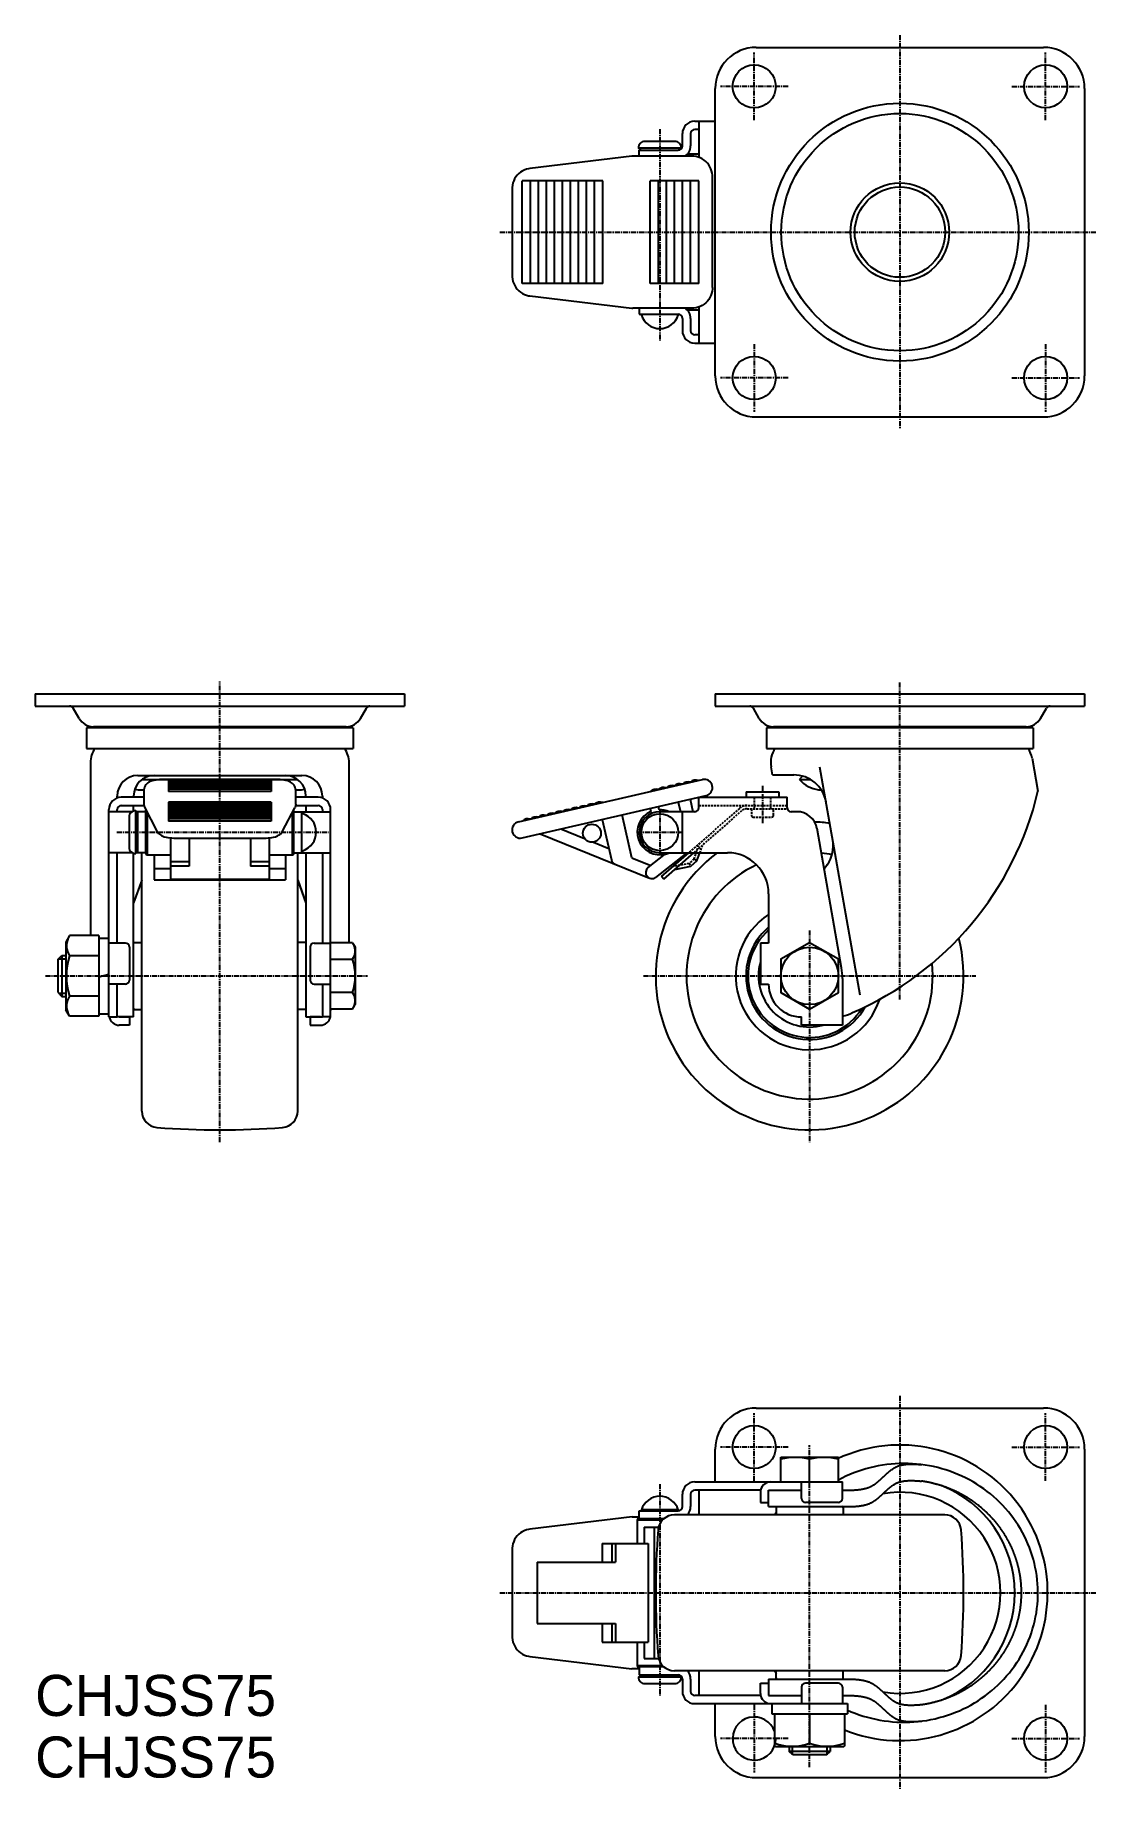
# Model space of a CAD drawing. Extents: x -2511 to -2252, y -110 to 318.
import ezdxf

# ---------------------------------------------------------------- set-up
doc = ezdxf.new("R2010")
doc.units = 0
doc.linetypes.add('CENTER', pattern=[2, 1.25, -0.25, 0.25, -0.25])
doc.linetypes.add('DASHED', pattern=[0.75, 0.5, -0.25])
doc.layers.get('0').update_dxf_attribs({"linetype": 'CONTINUOUS'})
doc.layers.add('CENTER', color=1, linetype='CENTER')

msp = doc.modelspace()

# ---------------------------------------------------------------- texts
at = {"color": 7, "linetype": 'CONTINUOUS'}
for p in [(-2510.61, -91.79), (-2510.61, -106.79)]:
    msp.add_text('CHJSS75', height=10, dxfattribs=at).set_placement(p)

# ---------------------------------------------------------------- linework, layer by layer
at = {"color": 7, "linetype": 'CONTINUOUS'}
for p, q in [((-2334.9, 314.62), (-2264.9, 314.62)), ((-2344.9, 234.62), (-2344.9, 304.62)), ((-2254.9, 304.62), (-2254.9, 234.62)), ((-2349.9, 296.62), (-2344.9, 296.62)), ((-2348.9, 296.62), (-2348.9, 287.85)), ((-2354.7, 291.72), (-2362.1, 291.72)), ((-2352.9, 290.62), (-2352.9, 293.62)), ((-2350.9, 293.62), (-2350.9, 290.62)), ((-2348.9, 294.62), (-2349.9, 294.62)), ((-2365.22, 288.1), (-2390.04, 285.13)), ((-2350.48, 288.12), (-2364.99, 288.12)), ((-2362.9, 289.62), (-2363.6, 290.11)), ((-2353.2, 290.11), (-2363.6, 290.11)), ((-2363.4, 289.62), (-2353.9, 289.62)), ((-2363.4, 288.12), (-2363.4, 289.62)), ((-2353.9, 289.62), (-2353.2, 290.11)), ((-2348.9, 288.62), (-2351.66, 288.62)), ((-2391.91, 257.12), (-2391.91, 282.12)), ((-2372.32, 282.12), (-2391.91, 282.12)), ((-2389.92, 257.12), (-2389.92, 282.12)), ((-2387.97, 257.12), (-2387.97, 282.12)), ((-2386.02, 257.12), (-2386.02, 282.12)), ((-2384.07, 257.12), (-2384.07, 282.12)), ((-2382.12, 257.12), (-2382.12, 282.12)), ((-2380.17, 257.12), (-2380.17, 282.12)), ((-2378.22, 257.12), (-2378.22, 282.12)), ((-2376.28, 257.12), (-2376.28, 282.12)), ((-2374.33, 257.12), (-2374.33, 282.12)), ((-2372.32, 257.12), (-2372.32, 282.12)), ((-2360.73, 257.12), (-2360.73, 282.12)), ((-2348.93, 282.12), (-2360.73, 282.12)), ((-2358.73, 257.12), (-2358.73, 282.12)), ((-2356.78, 257.12), (-2356.78, 282.12)), ((-2354.84, 257.12), (-2354.84, 282.12)), ((-2352.89, 257.12), (-2352.89, 282.12)), ((-2350.94, 257.12), (-2350.94, 282.12)), ((-2348.93, 257.12), (-2348.93, 282.12)), ((-2345.56, 256.12), (-2345.56, 283.12)), ((-2394.39, 280.17), (-2394.39, 259.07)), ((-2372.32, 257.12), (-2391.91, 257.12)), ((-2348.93, 257.12), (-2360.73, 257.12)), ((-2390.04, 254.1), (-2365.22, 251.13)), ((-2350.48, 251.12), (-2364.99, 251.12)), ((-2363.4, 251.12), (-2363.4, 249.62)), ((-2363.4, 249.62), (-2353.9, 249.62)), ((-2362.9, 249.62), (-2362.9, 249.42)), ((-2353.9, 249.42), (-2353.9, 249.62)), ((-2352.9, 248.62), (-2352.9, 245.62)), ((-2348.9, 250.62), (-2351.66, 250.62)), ((-2350.9, 248.62), (-2350.9, 245.62)), ((-2348.9, 251.39), (-2348.9, 242.62)), ((-2348.9, 244.62), (-2349.9, 244.62)), ((-2349.9, 242.62), (-2344.9, 242.62)), ((-2334.9, 224.62), (-2264.9, 224.62)), ((-2510.61, 157.17), (-2420.61, 157.17)), ((-2510.61, 157.17), (-2510.61, 154.17)), ((-2510.61, 154.17), (-2420.61, 154.17)), ((-2420.61, 157.17), (-2420.61, 154.17)), ((-2344.9, 157.17), (-2254.9, 157.17)), ((-2344.9, 157.17), (-2344.9, 154.17)), ((-2344.9, 154.17), (-2254.9, 154.17)), ((-2254.9, 157.17), (-2254.9, 154.17)), ((-2499.88, 151.17), (-2501.33, 153.67)), ((-2431.35, 151.17), (-2429.9, 153.67)), ((-2334.17, 151.17), (-2335.61, 153.67)), ((-2265.63, 151.17), (-2264.19, 153.67)), ((-2433.11, 148.89), (-2498.12, 148.89)), ((-2498.12, 148.89), (-2498.12, 143.89)), ((-2434.81, 149.17), (-2496.42, 149.17)), ((-2493.34, 149.17), (-2493.62, 148.89)), ((-2437.89, 149.17), (-2437.61, 148.89)), ((-2433.11, 148.89), (-2433.11, 143.89)), ((-2267.4, 148.89), (-2332.4, 148.89)), ((-2332.4, 148.89), (-2332.4, 143.89)), ((-2269.1, 149.17), (-2330.7, 149.17)), ((-2327.62, 149.17), (-2327.9, 148.89)), ((-2272.18, 149.17), (-2271.9, 148.89)), ((-2267.4, 148.89), (-2267.4, 143.89)), ((-2498.12, 143.89), (-2433.11, 143.89)), ((-2332.4, 143.89), (-2267.4, 143.89)), ((-2267.69, 141.47), (-2266.27, 133.43)), ((-2497.11, 140.43), (-2497.11, 98.29)), ((-2485.61, 137.26), (-2445.61, 137.26)), ((-2434.11, 96.55), (-2434.11, 140.43)), ((-2330.95, 137.43), (-2331.3, 139.39)), ((-2330.95, 137.43), (-2325.78, 137.43)), ((-2324.4, 136.32), (-2323.6, 137.13)), ((-2309.61, 83.76), (-2319.4, 139.29)), ((-2484.66, 133.77), (-2484.11, 133.77)), ((-2484.53, 136.32), (-2446.7, 136.32)), ((-2484.11, 133.65), (-2484.11, 130.32)), ((-2452.11, 136.33), (-2479.11, 136.33)), ((-2453.11, 136.17), (-2478.11, 136.17)), ((-2478.11, 136.17), (-2478.11, 133.35)), ((-2453.11, 135.72), (-2478.11, 135.72)), ((-2453.11, 135.27), (-2478.11, 135.27)), ((-2453.11, 134.83), (-2478.11, 134.83)), ((-2453.11, 134.38), (-2478.11, 134.38)), ((-2453.11, 133.93), (-2478.11, 133.93)), ((-2453.11, 133.35), (-2478.11, 133.35)), ((-2453.11, 136.17), (-2453.11, 133.35)), ((-2447.12, 133.77), (-2446.56, 133.77)), ((-2447.11, 130.29), (-2447.11, 133.65)), ((-2392.84, 125.97), (-2348.01, 136.28)), ((-2337.4, 133.27), (-2329.4, 133.27)), ((-2337.4, 133.27), (-2337.4, 131.97)), ((-2329.4, 133.27), (-2329.4, 131.97)), ((-2324.4, 136.32), (-2323.9, 135.82)), ((-2324.4, 136.32), (-2321.72, 136.32)), ((-2492.61, 78.47), (-2492.61, 128.97)), ((-2486.97, 128.47), (-2492.61, 128.47)), ((-2490.61, 131.8), (-2490.61, 132.26)), ((-2490.61, 128.47), (-2490.61, 128.97)), ((-2490.61, 128.47), (-2490.61, 128.97)), ((-2484.11, 131.97), (-2489.61, 131.97)), ((-2489.61, 129.97), (-2484.08, 129.97)), ((-2486.61, 131.97), (-2486.61, 132.26)), ((-2486.61, 128.62), (-2486.61, 129.97)), ((-2486.11, 128.67), (-2486.11, 118.27)), ((-2485.61, 127.97), (-2486.11, 128.67)), ((-2483.61, 128.47), (-2485.97, 128.47)), ((-2485.61, 118.47), (-2485.61, 128.47)), ((-2483.89, 129.4), (-2480.92, 123.69)), ((-2483.61, 118.27), (-2483.61, 128.87)), ((-2483.31, 128.29), (-2483.31, 117.97)), ((-2453.11, 130.79), (-2478.11, 130.79)), ((-2478.11, 130.79), (-2478.11, 126.18)), ((-2453.11, 130.34), (-2478.11, 130.34)), ((-2453.11, 129.9), (-2478.11, 129.9)), ((-2453.11, 129.45), (-2478.11, 129.45)), ((-2453.11, 129), (-2478.11, 129)), ((-2453.11, 128.55), (-2478.11, 128.55)), ((-2453.11, 130.79), (-2453.11, 126.18)), ((-2450.31, 123.69), (-2447.33, 129.42)), ((-2447.91, 117.97), (-2447.91, 128.29)), ((-2447.61, 118.27), (-2447.61, 128.87)), ((-2447.61, 128.47), (-2438.61, 128.47)), ((-2447.15, 129.97), (-2441.61, 129.97)), ((-2441.61, 131.97), (-2447.11, 131.97)), ((-2445.61, 118.47), (-2445.61, 128.47)), ((-2444.61, 132.26), (-2444.61, 131.97)), ((-2444.61, 129.97), (-2444.61, 128.47)), ((-2440.61, 132.26), (-2440.61, 131.8)), ((-2440.61, 128.97), (-2440.61, 128.47)), ((-2440.61, 128.97), (-2440.61, 128.47)), ((-2438.61, 78.47), (-2438.61, 128.97)), ((-2391.94, 122.07), (-2347.11, 132.38)), ((-2360.75, 129.25), (-2360.59, 128.52)), ((-2358.81, 129.69), (-2358.64, 128.97)), ((-2349.9, 128.47), (-2358.4, 128.47)), ((-2353.93, 130.81), (-2353.39, 128.47)), ((-2352.9, 118.47), (-2352.9, 128.47)), ((-2351.01, 131.49), (-2350.32, 128.47)), ((-2348.9, 131.97), (-2327.4, 131.97)), ((-2348.9, 129.47), (-2348.9, 131.97)), ((-2327.4, 129.47), (-2327.4, 131.97)), ((-2325.03, 128.47), (-2326.4, 128.47)), ((-2487.71, 127.17), (-2487.71, 119.77)), ((-2453.11, 128.1), (-2478.11, 128.1)), ((-2453.11, 127.66), (-2478.11, 127.66)), ((-2453.11, 127.21), (-2478.11, 127.21)), ((-2453.11, 126.76), (-2478.11, 126.76)), ((-2453.11, 126.18), (-2478.11, 126.18)), ((-2445.41, 127.97), (-2445.61, 127.97)), ((-2382.48, 124.25), (-2376.76, 121.93)), ((-2372.45, 126.56), (-2370.19, 116.73)), ((-2365.18, 117.24), (-2367.58, 127.68)), ((-2314.13, 90.46), (-2320.1, 124.34)), ((-2477.61, 122.09), (-2477.61, 116.22)), ((-2476.16, 122.02), (-2455.06, 122.02)), ((-2473.11, 122.02), (-2473.11, 115.17)), ((-2458.11, 122.02), (-2458.11, 115.17)), ((-2453.61, 122.09), (-2453.61, 116.22)), ((-2387.57, 123.08), (-2360.88, 112.27)), ((-2374.56, 121.04), (-2370.84, 119.53)), ((-2486.97, 118.47), (-2492.61, 118.47)), ((-2490.61, 96.47), (-2490.61, 118.47)), ((-2486.61, 78.47), (-2486.61, 118.32)), ((-2485.61, 118.97), (-2486.11, 118.27)), ((-2483.61, 118.47), (-2485.97, 118.47)), ((-2484.61, 55.55), (-2484.61, 118.47)), ((-2483.31, 117.97), (-2477.61, 117.97)), ((-2481.61, 117.97), (-2481.61, 114.54)), ((-2473.11, 116.22), (-2477.61, 116.22)), ((-2477.61, 116.22), (-2477.61, 115.17)), ((-2453.61, 116.22), (-2458.11, 116.22)), ((-2453.61, 117.97), (-2447.91, 117.97)), ((-2453.61, 116.22), (-2453.61, 115.17)), ((-2449.61, 117.97), (-2449.61, 114.54)), ((-2447.61, 118.47), (-2438.61, 118.47)), ((-2446.61, 55.55), (-2446.61, 118.47)), ((-2445.61, 118.97), (-2445.41, 118.97)), ((-2444.61, 118.47), (-2444.61, 78.47)), ((-2440.61, 118.47), (-2440.61, 96.47)), ((-2365.18, 117.24), (-2360.56, 115.37)), ((-2361.24, 114.84), (-2356.99, 118.16)), ((-2359.4, 112.47), (-2351.7, 118.47)), ((-2358.4, 118.47), (-2341.9, 118.47)), ((-2357.98, 112.64), (-2351.32, 118.47)), ((-2357.46, 112.03), (-2350.11, 118.47)), ((-2349.34, 116.49), (-2350.9, 115.12)), ((-2349.34, 116.49), (-2348.67, 118.47)), ((-2317.59, 115.56), (-2318.36, 114.46)), ((-2484.61, 111.79), (-2486.61, 106.29)), ((-2477.61, 114.54), (-2481.61, 114.54)), ((-2481.61, 114.54), (-2481.61, 111.86)), ((-2481.61, 111.86), (-2449.61, 111.86)), ((-2473.11, 115.17), (-2477.61, 115.17)), ((-2477.61, 115.17), (-2477.61, 111.97)), ((-2453.61, 111.97), (-2477.61, 111.97)), ((-2453.61, 115.17), (-2458.11, 115.17)), ((-2453.61, 115.17), (-2453.61, 111.97)), ((-2449.61, 114.54), (-2453.61, 114.54)), ((-2449.61, 114.54), (-2449.61, 111.86)), ((-2446.61, 111.79), (-2444.61, 106.29)), ((-2446.61, 111.7), (-2444.61, 106.21)), ((-2357.46, 112.03), (-2357.98, 112.64)), ((-2350.9, 115.12), (-2354.82, 114.34)), ((-2331.9, 108.47), (-2331.9, 96.47)), ((-2502.21, 98.29), (-2503.11, 96.72)), ((-2503.11, 96.72), (-2503.11, 80.22)), ((-2495.11, 98.29), (-2502.21, 98.29)), ((-2495.11, 98.29), (-2495.11, 78.66)), ((-2495.11, 97.67), (-2492.61, 97.67)), ((-2488.61, 96.47), (-2492.61, 96.47)), ((-2487.61, 95.47), (-2487.61, 87.47)), ((-2486.41, 96.62), (-2484.61, 96.62)), ((-2486.41, 96.62), (-2484.61, 96.62)), ((-2444.81, 96.62), (-2446.61, 96.62)), ((-2444.81, 96.62), (-2446.61, 96.62)), ((-2443.61, 95.47), (-2443.61, 87.47)), ((-2442.61, 96.47), (-2438.61, 96.47)), ((-2433.24, 96.55), (-2438.61, 96.55)), ((-2433.24, 96.55), (-2432.61, 95.47)), ((-2432.61, 95.47), (-2432.61, 81.47)), ((-2333.9, 96.47), (-2333.9, 86.47)), ((-2331.9, 96.47), (-2333.9, 96.47)), ((-2505.11, 92.47), (-2504.11, 93.47)), ((-2505.11, 92.47), (-2505.11, 84.47)), ((-2504.11, 93.47), (-2504.11, 83.47)), ((-2504.11, 93.47), (-2503.11, 93.47)), ((-2495.11, 93.38), (-2502.21, 93.38)), ((-2438.61, 92.51), (-2433.24, 92.51)), ((-2492.61, 88.81), (-2495.11, 88.14)), ((-2488.61, 86.47), (-2492.61, 86.47)), ((-2490.61, 78.47), (-2490.61, 86.47)), ((-2442.61, 86.47), (-2438.61, 86.47)), ((-2440.61, 86.47), (-2440.61, 78.47)), ((-2333.9, 86.47), (-2331.9, 86.47)), ((-2313.9, 87.86), (-2313.9, 76.47)), ((-2505.11, 84.47), (-2504.11, 83.47)), ((-2504.11, 83.47), (-2503.11, 83.47)), ((-2495.11, 83.56), (-2502.21, 83.56)), ((-2433.24, 84.43), (-2438.61, 84.43)), ((-2433.24, 80.39), (-2432.61, 81.47)), ((-2502.21, 78.66), (-2503.11, 80.22)), ((-2495.11, 78.66), (-2502.21, 78.66)), ((-2495.11, 79.27), (-2492.61, 79.27)), ((-2492.61, 78.47), (-2490.61, 78.47)), ((-2486.61, 78.47), (-2490.61, 78.47)), ((-2490.11, 78.47), (-2487.61, 78.47)), ((-2487.61, 78.47), (-2487.61, 76.47)), ((-2486.41, 80.32), (-2484.61, 80.32)), ((-2444.81, 80.32), (-2446.61, 80.32)), ((-2444.61, 78.47), (-2440.61, 78.47)), ((-2443.61, 78.47), (-2443.61, 76.47)), ((-2441.11, 78.47), (-2443.61, 78.47)), ((-2438.61, 78.47), (-2440.61, 78.47)), ((-2433.24, 80.39), (-2438.61, 80.39)), ((-2323.9, 76.47), (-2323.9, 78.47)), ((-2487.61, 76.47), (-2490.11, 76.47)), ((-2443.61, 76.47), (-2441.11, 76.47)), ((-2313.9, 76.47), (-2323.9, 76.47)), ((-2334.9, -16.79), (-2264.9, -16.79)), ((-2344.9, -34.79), (-2344.9, -26.79)), ((-2328.9, -28.79), (-2314.9, -28.79)), ((-2328.9, -28.79), (-2314.9, -28.79)), ((-2328.9, -34.79), (-2328.9, -28.79)), ((-2321.9, -34.79), (-2321.9, -29.23)), ((-2314.9, -34.79), (-2314.9, -28.79)), ((-2254.9, -26.79), (-2254.9, -96.79)), ((-2352.9, -40.79), (-2352.9, -37.79)), ((-2350.9, -37.79), (-2350.9, -40.79)), ((-2349.9, -34.79), (-2313.9, -34.79)), ((-2333.85, -36.79), (-2349.9, -36.79)), ((-2348.9, -36.79), (-2348.9, -42.79)), ((-2333.9, -37.29), (-2333.9, -39.79)), ((-2331.9, -36.79), (-2323.9, -36.79)), ((-2331.9, -40.79), (-2331.9, -36.79)), ((-2331.9, -39.79), (-2331.9, -37.29)), ((-2323.9, -38.79), (-2323.9, -34.79)), ((-2313.9, -38.79), (-2313.9, -34.79)), ((-2313.9, -36.79), (-2313.31, -36.79)), ((-2363.4, -41.79), (-2353.9, -41.79)), ((-2363.4, -43.79), (-2363.4, -41.79)), ((-2353.9, -41.59), (-2362.9, -41.59)), ((-2362.9, -41.59), (-2362.9, -41.79)), ((-2353.9, -41.79), (-2353.9, -41.59)), ((-2333.9, -39.79), (-2331.9, -39.79)), ((-2331.9, -40.79), (-2313.31, -40.79)), ((-2330.05, -40.99), (-2330.05, -42.79)), ((-2314.9, -39.79), (-2322.9, -39.79)), ((-2313.75, -40.99), (-2313.75, -42.79)), ((-2365.11, -43.3), (-2390.04, -46.28)), ((-2365.11, -43.3), (-2365.1, -43.29)), ((-2365.1, -43.29), (-2363.4, -43.29)), ((-2357.78, -44.09), (-2363.9, -44.09)), ((-2363.9, -44.09), (-2363.9, -49.79)), ((-2357.47, -43.79), (-2363.6, -43.79)), ((-2362.2, -45.79), (-2359.78, -45.79)), ((-2362.2, -45.79), (-2362.2, -49.79)), ((-2359.78, -45.79), (-2359.78, -77.79)), ((-2359.78, -45.79), (-2358.7, -45.79)), ((-2288.98, -42.79), (-2354.83, -42.79)), ((-2394.39, -51.25), (-2394.39, -72.34)), ((-2372.45, -49.79), (-2372.45, -54.29)), ((-2372.45, -49.79), (-2370.07, -49.79)), ((-2370.07, -49.79), (-2370.07, -54.29)), ((-2370.07, -49.79), (-2369.18, -49.79)), ((-2369.18, -49.79), (-2369.18, -54.29)), ((-2369.18, -49.79), (-2361.27, -49.79)), ((-2361.27, -49.79), (-2361.27, -73.79)), ((-2388.28, -54.29), (-2388.28, -69.29)), ((-2388.28, -54.29), (-2369.18, -54.29)), ((-2388.28, -69.29), (-2369.18, -69.29)), ((-2372.45, -69.29), (-2372.45, -73.79)), ((-2370.07, -69.29), (-2370.07, -73.79)), ((-2369.18, -69.29), (-2369.18, -73.79)), ((-2372.45, -73.79), (-2370.07, -73.79)), ((-2370.07, -73.79), (-2369.18, -73.79)), ((-2369.18, -73.79), (-2361.27, -73.79)), ((-2363.9, -73.79), (-2363.9, -79.49)), ((-2362.2, -73.79), (-2362.2, -77.79)), ((-2390.04, -77.31), (-2365.22, -80.28)), ((-2365.21, -80.28), (-2365.22, -80.28)), ((-2363.4, -80.29), (-2364.99, -80.29)), ((-2363.9, -79.49), (-2357.78, -79.49)), ((-2357.47, -79.79), (-2363.6, -79.79)), ((-2363.4, -79.79), (-2363.4, -81.79)), ((-2362.2, -77.79), (-2359.78, -77.79)), ((-2359.78, -77.79), (-2358.7, -77.79)), ((-2288.98, -80.79), (-2354.83, -80.79)), ((-2348.9, -80.79), (-2348.9, -86.79)), ((-2330.05, -82.59), (-2330.05, -80.79)), ((-2313.75, -82.59), (-2313.75, -80.79)), ((-2362.9, -81.79), (-2363.6, -82.29)), ((-2363.6, -82.29), (-2353.2, -82.29)), ((-2363.4, -81.79), (-2353.9, -81.79)), ((-2362.1, -83.89), (-2354.7, -83.89)), ((-2353.9, -81.79), (-2353.2, -82.29)), ((-2352.9, -82.79), (-2352.9, -85.79)), ((-2350.9, -82.79), (-2350.9, -85.79)), ((-2333.9, -86.29), (-2333.9, -83.79)), ((-2333.9, -83.79), (-2331.9, -83.79)), ((-2331.9, -82.79), (-2313.31, -82.79)), ((-2331.9, -82.79), (-2331.9, -86.79)), ((-2331.9, -83.79), (-2331.9, -86.29)), ((-2323.9, -84.79), (-2323.9, -88.79)), ((-2314.9, -83.79), (-2322.9, -83.79)), ((-2313.9, -84.79), (-2313.9, -88.79)), ((-2333.85, -86.79), (-2349.9, -86.79)), ((-2349.9, -88.79), (-2312.7, -88.79)), ((-2344.9, -96.79), (-2344.9, -88.79)), ((-2331.9, -86.79), (-2323.9, -86.79)), ((-2331.1, -88.79), (-2331.1, -91.29)), ((-2313.9, -86.79), (-2313.31, -86.79)), ((-2312.7, -88.79), (-2312.7, -91.29)), ((-2331.1, -91.29), (-2312.7, -91.29)), ((-2330.4, -99.15), (-2330.4, -91.29)), ((-2321.9, -91.29), (-2321.9, -98.39)), ((-2313.4, -91.29), (-2313.4, -99.15)), ((-2330.15, -99.29), (-2330.4, -99.15)), ((-2313.65, -99.29), (-2330.15, -99.29)), ((-2326.9, -99.29), (-2326.9, -100.42)), ((-2316.9, -100.42), (-2326.9, -100.42)), ((-2326.03, -101.29), (-2326.9, -100.42)), ((-2317.78, -101.29), (-2326.03, -101.29)), ((-2317.78, -101.29), (-2316.9, -100.42)), ((-2316.9, -99.29), (-2316.9, -100.42)), ((-2313.65, -99.29), (-2313.4, -99.15)), ((-2334.9, -106.79), (-2264.9, -106.79))]:
    msp.add_line(p, q, dxfattribs=at)
at = {"color": 3, "linetype": 'DASHED'}
for p, q in [((-2338.99, 129.28), (-2351.32, 118.47)), ((-2338.47, 128.67), (-2350.11, 118.47)), ((-2348.9, 129.97), (-2327.4, 129.97)), ((-2337.15, 129.17), (-2327.4, 129.17)), ((-2336.1, 129.17), (-2336.1, 127.57)), ((-2335.45, 131.97), (-2335.45, 129.17)), ((-2331.35, 129.17), (-2331.35, 131.97)), ((-2330.7, 127.57), (-2330.7, 129.17)), ((-2335.7, 127.17), (-2331.1, 127.17)), ((-2350.03, 116.95), (-2348.74, 120.73)), ((-2348.05, 120.27), (-2348.67, 118.47)), ((-2351.27, 115.86), (-2355.19, 115.08)), ((-2350.03, 116.95), (-2351.27, 115.86)), ((-2351.27, 115.86), (-2350.9, 115.12)), ((-2349.34, 116.49), (-2350.03, 116.95))]:
    msp.add_line(p, q, dxfattribs=at)
at = {"color": 3, "linetype": 'CONTINUOUS'}
for p, q in [((-2504.93, 92.66), (-2503.11, 92.66)), ((-2504.93, 84.28), (-2503.11, 84.28)), ((-2326.09, -101.23), (-2326.09, -99.29)), ((-2317.71, -99.29), (-2317.71, -101.23))]:
    msp.add_line(p, q, dxfattribs=at)
at = {"color": 7, "linetype": 'CONTINUOUS', "flags": 128}
for points in [[(-2345.56, 283.12), (-2345.57, 283.48), (-2345.64, 284.02), (-2345.77, 284.56), (-2345.95, 285.07), (-2346.19, 285.56), (-2346.47, 286.02), (-2346.81, 286.45), (-2347.19, 286.84), (-2347.61, 287.18), (-2348.06, 287.47), (-2348.55, 287.71), (-2349.05, 287.9), (-2349.57, 288.03), (-2350.11, 288.1), (-2350.48, 288.12)], [(-2390.04, 285.13), (-2390.4, 285.07), (-2390.92, 284.94), (-2391.43, 284.75), (-2391.9, 284.51), (-2392.35, 284.21), (-2392.77, 283.87), (-2393.15, 283.49), (-2393.48, 283.06), (-2393.77, 282.6), (-2394, 282.11), (-2394.18, 281.6), (-2394.31, 281.07), (-2394.38, 280.52), (-2394.39, 280.17)], [(-2394.39, 259.07), (-2394.37, 258.7), (-2394.31, 258.16), (-2394.18, 257.63), (-2394, 257.12), (-2393.76, 256.62), (-2393.47, 256.16), (-2393.13, 255.74), (-2392.75, 255.35), (-2392.34, 255.01), (-2391.88, 254.71), (-2391.4, 254.47), (-2390.89, 254.28), (-2390.37, 254.15), (-2390.04, 254.1)], [(-2345.56, 256.12), (-2345.57, 255.75), (-2345.64, 255.21), (-2345.77, 254.68), (-2345.95, 254.16), (-2346.19, 253.67), (-2346.47, 253.21), (-2346.81, 252.78), (-2347.19, 252.4), (-2347.61, 252.05), (-2348.06, 251.76), (-2348.55, 251.52), (-2349.05, 251.33), (-2349.57, 251.2), (-2350.11, 251.13), (-2350.48, 251.12)], [(-2479.11, 136.33), (-2479.37, 136.32), (-2479.85, 136.31), (-2480.32, 136.28), (-2480.78, 136.23), (-2481.23, 136.17), (-2481.67, 136.08), (-2482.11, 135.97), (-2482.59, 135.79), (-2482.89, 135.64), (-2483.16, 135.46), (-2483.41, 135.26), (-2483.63, 135.02), (-2483.81, 134.75), (-2483.96, 134.45), (-2484.06, 134.13), (-2484.11, 133.8), (-2484.11, 133.65)], [(-2447.11, 133.65), (-2447.14, 134), (-2447.22, 134.33), (-2447.35, 134.63), (-2447.51, 134.91), (-2447.7, 135.14), (-2447.92, 135.35), (-2448.15, 135.53), (-2448.41, 135.68), (-2448.7, 135.82), (-2449.06, 135.95), (-2449.53, 136.07), (-2449.96, 136.16), (-2450.44, 136.23), (-2450.92, 136.28), (-2451.4, 136.31), (-2451.88, 136.32), (-2452.11, 136.33)], [(-2483.61, 128.34), (-2483.61, 128.34), (-2483.6, 128.39), (-2483.54, 128.45), (-2483.47, 128.49), (-2483.42, 128.5)], [(-2447.8, 128.5), (-2447.76, 128.49), (-2447.69, 128.45), (-2447.63, 128.39), (-2447.61, 128.34), (-2447.61, 128.34)], [(-2447.11, 130.29), (-2447.15, 129.91), (-2447.27, 129.55), (-2447.33, 129.42)], [(-2480.92, 123.69), (-2480.73, 123.39), (-2480.54, 123.16), (-2480.32, 122.96), (-2480.08, 122.79), (-2479.82, 122.64), (-2479.52, 122.5), (-2479.14, 122.37), (-2478.66, 122.25), (-2478.23, 122.17), (-2477.75, 122.1), (-2477.27, 122.06), (-2476.79, 122.03), (-2476.31, 122.02), (-2476.16, 122.02)], [(-2455.06, 122.02), (-2454.81, 122.02), (-2454.33, 122.04), (-2453.86, 122.07), (-2453.4, 122.11), (-2452.95, 122.18), (-2452.51, 122.26), (-2452.07, 122.38), (-2451.59, 122.55), (-2451.28, 122.71), (-2451.01, 122.88), (-2450.77, 123.08), (-2450.55, 123.32), (-2450.37, 123.59), (-2450.31, 123.69)], [(-2390.04, -46.28), (-2390.4, -46.34), (-2390.92, -46.47), (-2391.43, -46.66), (-2391.9, -46.9), (-2392.35, -47.2), (-2392.77, -47.54), (-2393.15, -47.93), (-2393.48, -48.35), (-2393.77, -48.81), (-2394, -49.3), (-2394.18, -49.82), (-2394.31, -50.35), (-2394.38, -50.89), (-2394.39, -51.25)], [(-2394.39, -72.34), (-2394.37, -72.71), (-2394.31, -73.25), (-2394.18, -73.78), (-2394, -74.3), (-2393.76, -74.79), (-2393.47, -75.25), (-2393.13, -75.68), (-2392.75, -76.06), (-2392.34, -76.41), (-2391.88, -76.7), (-2391.4, -76.94), (-2390.89, -77.13), (-2390.37, -77.26), (-2390.04, -77.31)], [(-2364.99, -80.29), (-2365.02, -80.29), (-2365.04, -80.29), (-2365.07, -80.29), (-2365.1, -80.29), (-2365.13, -80.29), (-2365.16, -80.29), (-2365.18, -80.28), (-2365.21, -80.28)]]:
    msp.add_lwpolyline(points, dxfattribs=at)
at = {"color": 7, "linetype": 'CONTINUOUS'}
msp.add_lwpolyline([(-2314.9, 92.51), (-2321.9, 96.55), (-2328.9, 92.51), (-2328.9, 84.43), (-2321.9, 80.39), (-2314.9, 84.43)], close=True, dxfattribs=at)
msp.add_polyline3d([(-2312.7, -90.34, 0), (-2311.75, -90.75, 0), (-2310.79, -91.13, 0), (-2309.81, -91.49, 0), (-2308.82, -91.81, 0), (-2307.82, -92.1, 0), (-2306.82, -92.36, 0), (-2305.8, -92.59, 0), (-2304.78, -92.79, 0), (-2303.75, -92.96, 0), (-2302.72, -93.09, 0), (-2301.68, -93.19, 0), (-2300.64, -93.26, 0), (-2299.6, -93.3, 0), (-2298.56, -93.31, 0), (-2297.51, -93.28, 0), (-2296.47, -93.22, 0), (-2295.43, -93.13, 0), (-2294.4, -93.01, 0), (-2293.37, -92.86, 0), (-2292.35, -92.67, 0), (-2291.33, -92.45, 0), (-2290.32, -92.2, 0), (-2289.32, -91.92, 0), (-2288.32, -91.61, 0), (-2287.34, -91.27, 0), (-2286.37, -90.9, 0), (-2285.42, -90.5, 0), (-2284.47, -90.07, 0), (-2283.55, -89.61, 0), (-2282.64, -89.12, 0), (-2281.74, -88.6, 0), (-2280.86, -88.06, 0), (-2280, -87.49, 0), (-2279.16, -86.89, 0), (-2278.34, -86.27, 0), (-2277.54, -85.62, 0), (-2276.77, -84.95, 0), (-2276.01, -84.26, 0), (-2275.28, -83.54, 0), (-2274.57, -82.8, 0), (-2273.89, -82.04, 0), (-2273.23, -81.25, 0), (-2272.6, -80.45, 0), (-2272, -79.63, 0), (-2271.42, -78.79, 0), (-2270.87, -77.93, 0), (-2270.35, -77.06, 0), (-2269.86, -76.17, 0), (-2269.4, -75.27, 0), (-2268.97, -74.35, 0), (-2268.57, -73.42, 0), (-2268.2, -72.48, 0), (-2267.87, -71.52, 0), (-2267.56, -70.56, 0), (-2267.29, -69.59, 0), (-2267.05, -68.61, 0), (-2266.84, -67.62, 0), (-2266.66, -66.63, 0), (-2266.52, -65.63, 0), (-2266.41, -64.63, 0), (-2266.33, -63.62, 0), (-2266.29, -62.61, 0), (-2266.28, -61.61, 0), (-2266.3, -60.6, 0), (-2266.35, -59.59, 0), (-2266.44, -58.59, 0), (-2266.57, -57.59, 0), (-2266.72, -56.59, 0), (-2266.91, -55.6, 0), (-2267.13, -54.62, 0), (-2267.39, -53.64, 0), (-2267.67, -52.67, 0), (-2267.99, -51.71, 0), (-2268.34, -50.76, 0), (-2268.72, -49.82, 0), (-2269.13, -48.9, 0), (-2269.57, -47.98, 0), (-2270.04, -47.08, 0), (-2270.55, -46.2, 0), (-2271.08, -45.33, 0), (-2271.63, -44.48, 0), (-2272.22, -43.65, 0), (-2272.84, -42.83, 0), (-2273.48, -42.04, 0), (-2274.14, -41.26, 0), (-2274.83, -40.51, 0), (-2275.55, -39.78, 0), (-2276.29, -39.07, 0), (-2277.05, -38.38, 0), (-2277.84, -37.72, 0), (-2278.65, -37.08, 0), (-2279.47, -36.47, 0), (-2280.32, -35.88, 0), (-2281.19, -35.32, 0), (-2282.07, -34.79, 0), (-2282.97, -34.28, 0), (-2283.89, -33.81, 0), (-2284.83, -33.36, 0), (-2285.77, -32.94, 0), (-2286.74, -32.55, 0), (-2287.71, -32.19, 0), (-2288.69, -31.86, 0), (-2289.69, -31.56, 0), (-2290.69, -31.29, 0), (-2291.71, -31.05, 0), (-2292.73, -30.84, 0), (-2293.75, -30.67, 0), (-2294.79, -30.53, 0), (-2295.82, -30.42, 0), (-2296.86, -30.34, 0), (-2297.9, -30.29, 0), (-2298.95, -30.28, 0), (-2299.99, -30.3, 0), (-2301.03, -30.35, 0), (-2302.07, -30.43, 0), (-2303.1, -30.54, 0), (-2304.14, -30.69, 0), (-2305.16, -30.87, 0), (-2306.18, -31.08, 0), (-2307.19, -31.32, 0), (-2308.2, -31.59, 0), (-2309.19, -31.9, 0), (-2310.18, -32.23, 0), (-2311.15, -32.59, 0), (-2312.11, -32.99, 0), (-2313.05, -33.41, 0), (-2313.98, -33.86, 0), (-2314.9, -34.35, 0)], dxfattribs=at)
at = {"color": 7}
for points in [[(-2313.31, -36.79, 0), (-2313.2, -36.79, 0), (-2313.09, -36.79, 0), (-2312.97, -36.79, 0), (-2312.86, -36.79, 0), (-2312.75, -36.79, 0), (-2312.64, -36.79, 0), (-2312.52, -36.79, 0), (-2312.41, -36.79, 0), (-2312.3, -36.79, 0), (-2312.19, -36.78, 0), (-2312.08, -36.78, 0), (-2311.96, -36.78, 0), (-2311.85, -36.78, 0), (-2311.74, -36.77, 0), (-2311.63, -36.77, 0), (-2311.52, -36.77, 0), (-2311.41, -36.76, 0), (-2311.3, -36.76, 0), (-2311.18, -36.75, 0), (-2311.07, -36.75, 0), (-2310.96, -36.74, 0), (-2310.85, -36.74, 0), (-2310.74, -36.73, 0), (-2310.63, -36.72, 0), (-2310.52, -36.71, 0), (-2310.42, -36.7, 0), (-2310.31, -36.7, 0), (-2310.2, -36.69, 0), (-2310.09, -36.67, 0), (-2309.98, -36.66, 0), (-2309.87, -36.65, 0), (-2309.77, -36.64, 0), (-2309.66, -36.62, 0), (-2309.55, -36.61, 0), (-2309.45, -36.59, 0), (-2309.34, -36.58, 0), (-2309.23, -36.56, 0), (-2309.13, -36.54, 0), (-2309.03, -36.52, 0), (-2308.92, -36.5, 0), (-2308.82, -36.48, 0), (-2308.71, -36.46, 0), (-2308.61, -36.44, 0), (-2308.51, -36.41, 0), (-2308.41, -36.39, 0), (-2308.3, -36.36, 0), (-2308.2, -36.33, 0), (-2308.1, -36.3, 0), (-2308, -36.27, 0), (-2307.9, -36.24, 0), (-2307.8, -36.21, 0), (-2307.7, -36.18, 0), (-2307.61, -36.14, 0), (-2307.51, -36.11, 0), (-2307.41, -36.07, 0), (-2307.32, -36.03, 0), (-2307.22, -35.99, 0), (-2307.13, -35.95, 0), (-2307.03, -35.9, 0), (-2306.94, -35.86, 0), (-2306.84, -35.81, 0), (-2306.75, -35.77, 0), (-2306.66, -35.72, 0), (-2306.57, -35.66, 0), (-2306.48, -35.61, 0), (-2306.39, -35.56, 0), (-2306.3, -35.5, 0), (-2306.21, -35.45, 0), (-2306.12, -35.39, 0), (-2306.03, -35.33, 0), (-2305.95, -35.27, 0), (-2305.86, -35.21, 0), (-2305.77, -35.15, 0), (-2305.69, -35.08, 0), (-2305.6, -35.02, 0), (-2305.52, -34.95, 0), (-2305.43, -34.88, 0), (-2305.35, -34.82, 0), (-2305.26, -34.75, 0), (-2305.18, -34.68, 0), (-2305.1, -34.61, 0), (-2305.02, -34.54, 0), (-2304.93, -34.47, 0), (-2304.85, -34.39, 0), (-2304.77, -34.32, 0), (-2304.69, -34.25, 0), (-2304.61, -34.17, 0), (-2304.52, -34.1, 0), (-2304.44, -34.03, 0), (-2304.36, -33.95, 0), (-2304.28, -33.88, 0), (-2304.2, -33.8, 0), (-2304.12, -33.73, 0), (-2304.04, -33.65, 0), (-2303.96, -33.57, 0), (-2303.88, -33.5, 0), (-2303.8, -33.42, 0), (-2303.72, -33.35, 0), (-2303.64, -33.27, 0), (-2303.56, -33.2, 0), (-2303.48, -33.12, 0), (-2303.4, -33.05, 0), (-2303.32, -32.97, 0), (-2303.24, -32.9, 0), (-2303.15, -32.82, 0), (-2303.07, -32.75, 0), (-2302.99, -32.68, 0), (-2302.91, -32.6, 0), (-2302.83, -32.53, 0), (-2302.75, -32.46, 0), (-2302.67, -32.39, 0), (-2302.58, -32.32, 0), (-2302.5, -32.25, 0), (-2302.42, -32.18, 0), (-2302.33, -32.11, 0), (-2302.25, -32.05, 0), (-2302.17, -31.98, 0), (-2302.08, -31.92, 0), (-2302, -31.85, 0), (-2301.91, -31.79, 0), (-2301.83, -31.73, 0), (-2301.74, -31.67, 0), (-2301.65, -31.61, 0), (-2301.57, -31.55, 0), (-2301.48, -31.49, 0), (-2301.39, -31.44, 0), (-2301.3, -31.38, 0), (-2301.21, -31.33, 0), (-2301.12, -31.28, 0), (-2301.03, -31.23, 0), (-2300.94, -31.18, 0), (-2300.85, -31.14, 0), (-2300.76, -31.09, 0), (-2300.66, -31.05, 0), (-2300.57, -31.01, 0), (-2300.48, -30.97, 0), (-2300.38, -30.93, 0), (-2300.29, -30.9, 0), (-2300.19, -30.86, 0), (-2300.09, -30.83, 0), (-2299.99, -30.8, 0), (-2299.9, -30.77, 0), (-2299.8, -30.74, 0), (-2299.7, -30.71, 0), (-2299.6, -30.69, 0), (-2299.5, -30.66, 0), (-2299.4, -30.64, 0), (-2299.29, -30.62, 0), (-2299.19, -30.6, 0), (-2299.09, -30.58, 0), (-2298.98, -30.56, 0), (-2298.88, -30.55, 0), (-2298.78, -30.53, 0), (-2298.67, -30.52, 0), (-2298.57, -30.51, 0), (-2298.46, -30.5, 0), (-2298.35, -30.49, 0), (-2298.25, -30.48, 0), (-2298.14, -30.47, 0), (-2298.03, -30.46, 0), (-2297.93, -30.45, 0), (-2297.82, -30.45, 0), (-2297.71, -30.44, 0), (-2297.6, -30.44, 0), (-2297.49, -30.44, 0), (-2297.38, -30.44, 0), (-2297.27, -30.43, 0), (-2297.16, -30.43, 0), (-2297.05, -30.43, 0), (-2296.94, -30.43, 0), (-2296.83, -30.44, 0), (-2296.72, -30.44, 0), (-2296.61, -30.44, 0), (-2296.5, -30.44, 0), (-2296.39, -30.45, 0), (-2296.27, -30.45, 0), (-2296.16, -30.46, 0), (-2296.05, -30.46, 0), (-2295.94, -30.47, 0), (-2295.82, -30.47, 0), (-2295.71, -30.48, 0), (-2295.6, -30.49, 0), (-2295.49, -30.49, 0), (-2295.37, -30.5, 0), (-2295.26, -30.51, 0), (-2295.15, -30.51, 0), (-2295.03, -30.52, 0), (-2294.92, -30.53, 0), (-2294.81, -30.54, 0), (-2294.69, -30.55, 0), (-2294.58, -30.55, 0)], [(-2313.31, -40.79, 0), (-2313.2, -40.79, 0), (-2313.09, -40.79, 0), (-2312.98, -40.79, 0), (-2312.86, -40.79, 0), (-2312.75, -40.79, 0), (-2312.64, -40.79, 0), (-2312.53, -40.79, 0), (-2312.42, -40.79, 0), (-2312.3, -40.79, 0), (-2312.19, -40.78, 0), (-2312.08, -40.78, 0), (-2311.97, -40.78, 0), (-2311.86, -40.78, 0), (-2311.75, -40.78, 0), (-2311.63, -40.77, 0), (-2311.52, -40.77, 0), (-2311.41, -40.76, 0), (-2311.3, -40.76, 0), (-2311.19, -40.76, 0), (-2311.08, -40.75, 0), (-2310.97, -40.74, 0), (-2310.86, -40.74, 0), (-2310.75, -40.73, 0), (-2310.64, -40.72, 0), (-2310.53, -40.72, 0), (-2310.43, -40.71, 0), (-2310.32, -40.7, 0), (-2310.21, -40.69, 0), (-2310.1, -40.68, 0), (-2309.99, -40.67, 0), (-2309.89, -40.65, 0), (-2309.78, -40.64, 0), (-2309.67, -40.63, 0), (-2309.57, -40.61, 0), (-2309.46, -40.6, 0), (-2309.35, -40.58, 0), (-2309.25, -40.56, 0), (-2309.14, -40.55, 0), (-2309.04, -40.53, 0), (-2308.94, -40.51, 0), (-2308.83, -40.49, 0), (-2308.73, -40.46, 0), (-2308.63, -40.44, 0), (-2308.52, -40.42, 0), (-2308.42, -40.39, 0), (-2308.32, -40.37, 0), (-2308.22, -40.34, 0), (-2308.12, -40.31, 0), (-2308.02, -40.28, 0), (-2307.92, -40.25, 0), (-2307.82, -40.22, 0), (-2307.72, -40.18, 0), (-2307.62, -40.15, 0), (-2307.53, -40.11, 0), (-2307.43, -40.08, 0), (-2307.34, -40.04, 0), (-2307.24, -40, 0), (-2307.14, -39.96, 0), (-2307.05, -39.91, 0), (-2306.96, -39.87, 0), (-2306.86, -39.82, 0), (-2306.77, -39.78, 0), (-2306.68, -39.73, 0), (-2306.59, -39.68, 0), (-2306.5, -39.62, 0), (-2306.41, -39.57, 0), (-2306.32, -39.52, 0), (-2306.23, -39.46, 0), (-2306.14, -39.4, 0), (-2306.06, -39.34, 0), (-2305.97, -39.28, 0), (-2305.88, -39.22, 0), (-2305.8, -39.16, 0), (-2305.71, -39.1, 0), (-2305.62, -39.03, 0), (-2305.54, -38.97, 0), (-2305.46, -38.9, 0), (-2305.37, -38.83, 0), (-2305.29, -38.77, 0), (-2305.21, -38.7, 0), (-2305.12, -38.63, 0), (-2305.04, -38.56, 0), (-2304.96, -38.48, 0), (-2304.88, -38.41, 0), (-2304.79, -38.34, 0), (-2304.71, -38.27, 0), (-2304.63, -38.19, 0), (-2304.55, -38.12, 0), (-2304.47, -38.05, 0), (-2304.39, -37.97, 0), (-2304.31, -37.9, 0), (-2304.23, -37.82, 0), (-2304.15, -37.75, 0), (-2304.07, -37.67, 0), (-2303.99, -37.6, 0), (-2303.91, -37.52, 0), (-2303.83, -37.45, 0), (-2303.75, -37.37, 0), (-2303.67, -37.29, 0), (-2303.59, -37.22, 0), (-2303.51, -37.14, 0), (-2303.43, -37.07, 0), (-2303.35, -36.99, 0), (-2303.27, -36.92, 0), (-2303.19, -36.85, 0), (-2303.11, -36.77, 0), (-2303.02, -36.7, 0), (-2302.94, -36.63, 0), (-2302.86, -36.55, 0), (-2302.78, -36.48, 0), (-2302.7, -36.41, 0), (-2302.62, -36.34, 0), (-2302.54, -36.27, 0), (-2302.45, -36.2, 0), (-2302.37, -36.14, 0), (-2302.29, -36.07, 0), (-2302.2, -36, 0), (-2302.12, -35.94, 0), (-2302.04, -35.88, 0), (-2301.95, -35.81, 0), (-2301.87, -35.75, 0), (-2301.78, -35.69, 0), (-2301.69, -35.63, 0), (-2301.61, -35.57, 0), (-2301.52, -35.52, 0), (-2301.43, -35.46, 0), (-2301.34, -35.41, 0), (-2301.26, -35.35, 0), (-2301.17, -35.3, 0), (-2301.08, -35.25, 0), (-2300.99, -35.2, 0), (-2300.89, -35.16, 0), (-2300.8, -35.11, 0), (-2300.71, -35.07, 0), (-2300.62, -35.03, 0), (-2300.52, -34.99, 0), (-2300.43, -34.95, 0), (-2300.33, -34.91, 0), (-2300.24, -34.88, 0), (-2300.14, -34.85, 0), (-2300.04, -34.82, 0), (-2299.95, -34.79, 0), (-2299.85, -34.76, 0), (-2299.75, -34.73, 0), (-2299.65, -34.71, 0), (-2299.55, -34.68, 0), (-2299.45, -34.66, 0), (-2299.35, -34.64, 0), (-2299.24, -34.62, 0), (-2299.14, -34.6, 0), (-2299.04, -34.58, 0), (-2298.94, -34.57, 0), (-2298.83, -34.55, 0), (-2298.73, -34.54, 0), (-2298.62, -34.53, 0), (-2298.52, -34.51, 0), (-2298.41, -34.5, 0), (-2298.31, -34.49, 0), (-2298.2, -34.49, 0), (-2298.09, -34.48, 0), (-2297.99, -34.47, 0), (-2297.88, -34.47, 0), (-2297.77, -34.46, 0), (-2297.66, -34.46, 0), (-2297.55, -34.46, 0), (-2297.44, -34.46, 0), (-2297.33, -34.45, 0), (-2297.23, -34.45, 0), (-2297.12, -34.45, 0), (-2297.01, -34.46, 0), (-2296.89, -34.46, 0), (-2296.78, -34.46, 0), (-2296.67, -34.46, 0), (-2296.56, -34.47, 0), (-2296.45, -34.47, 0), (-2296.34, -34.47, 0), (-2296.23, -34.48, 0), (-2296.12, -34.49, 0), (-2296, -34.49, 0), (-2295.89, -34.5, 0), (-2295.78, -34.5, 0), (-2295.67, -34.51, 0), (-2295.55, -34.52, 0), (-2295.44, -34.52, 0), (-2295.33, -34.53, 0), (-2295.22, -34.54, 0), (-2295.1, -34.55, 0), (-2294.99, -34.56, 0), (-2294.88, -34.56, 0), (-2294.76, -34.57, 0), (-2294.65, -34.58, 0)], [(-2294.66, -89.01, 0), (-2294.55, -88.99, 0), (-2294.45, -88.98, 0), (-2294.34, -88.96, 0), (-2294.24, -88.94, 0), (-2294.13, -88.93, 0), (-2294.03, -88.91, 0), (-2293.92, -88.89, 0), (-2293.82, -88.88, 0), (-2293.71, -88.86, 0), (-2293.61, -88.84, 0), (-2293.5, -88.82, 0), (-2293.4, -88.8, 0), (-2293.29, -88.78, 0), (-2293.19, -88.76, 0), (-2293.08, -88.74, 0), (-2292.98, -88.72, 0), (-2292.87, -88.7, 0), (-2292.77, -88.67, 0), (-2292.67, -88.65, 0), (-2292.56, -88.63, 0), (-2292.46, -88.61, 0), (-2292.35, -88.58, 0), (-2292.25, -88.56, 0), (-2292.15, -88.54, 0), (-2292.04, -88.51, 0), (-2291.94, -88.49, 0), (-2291.84, -88.46, 0), (-2291.73, -88.44, 0), (-2291.63, -88.41, 0), (-2291.53, -88.39, 0), (-2291.42, -88.36, 0), (-2291.32, -88.33, 0), (-2291.22, -88.3, 0), (-2291.12, -88.28, 0), (-2291.01, -88.25, 0), (-2290.91, -88.22, 0), (-2290.81, -88.19, 0), (-2290.71, -88.16, 0), (-2290.6, -88.13, 0), (-2290.5, -88.1, 0), (-2290.4, -88.07, 0), (-2290.3, -88.04, 0), (-2290.2, -88.01, 0), (-2290.1, -87.98, 0), (-2289.99, -87.95, 0), (-2289.89, -87.92, 0), (-2289.79, -87.88, 0), (-2289.69, -87.85, 0), (-2289.59, -87.82, 0), (-2289.49, -87.79, 0), (-2289.39, -87.75, 0), (-2289.29, -87.72, 0), (-2289.19, -87.68, 0), (-2289.09, -87.65, 0), (-2288.99, -87.61, 0), (-2288.89, -87.58, 0), (-2288.79, -87.54, 0), (-2288.69, -87.5, 0), (-2288.59, -87.47, 0), (-2288.49, -87.43, 0), (-2288.39, -87.39, 0), (-2288.29, -87.36, 0), (-2288.19, -87.32, 0), (-2288.09, -87.28, 0), (-2287.99, -87.24, 0), (-2287.9, -87.2, 0), (-2287.8, -87.16, 0), (-2287.7, -87.12, 0), (-2287.6, -87.08, 0), (-2287.5, -87.04, 0), (-2287.41, -87, 0), (-2287.31, -86.96, 0), (-2287.21, -86.92, 0), (-2287.11, -86.87, 0), (-2287.02, -86.83, 0), (-2286.92, -86.79, 0), (-2286.82, -86.75, 0), (-2286.73, -86.7, 0), (-2286.63, -86.66, 0), (-2286.54, -86.62, 0), (-2286.44, -86.57, 0), (-2286.34, -86.53, 0), (-2286.25, -86.48, 0), (-2286.15, -86.44, 0), (-2286.06, -86.39, 0), (-2285.96, -86.34, 0), (-2285.87, -86.3, 0), (-2285.77, -86.25, 0), (-2285.68, -86.2, 0), (-2285.58, -86.16, 0), (-2285.49, -86.11, 0), (-2285.4, -86.06, 0), (-2285.3, -86.01, 0), (-2285.21, -85.96, 0), (-2285.12, -85.91, 0), (-2285.02, -85.86, 0), (-2284.93, -85.81, 0), (-2284.84, -85.76, 0), (-2284.74, -85.71, 0), (-2284.65, -85.66, 0), (-2284.56, -85.61, 0), (-2284.47, -85.56, 0), (-2284.37, -85.51, 0), (-2284.28, -85.46, 0), (-2284.19, -85.41, 0), (-2284.1, -85.35, 0), (-2284.01, -85.3, 0), (-2283.92, -85.25, 0), (-2283.83, -85.19, 0), (-2283.74, -85.14, 0), (-2283.65, -85.08, 0), (-2283.56, -85.03, 0), (-2283.47, -84.97, 0), (-2283.38, -84.92, 0), (-2283.29, -84.86, 0), (-2283.2, -84.81, 0), (-2283.11, -84.75, 0), (-2283.02, -84.69, 0), (-2282.93, -84.64, 0), (-2282.85, -84.58, 0), (-2282.76, -84.52, 0), (-2282.67, -84.47, 0), (-2282.58, -84.41, 0), (-2282.5, -84.35, 0), (-2282.41, -84.29, 0), (-2282.32, -84.23, 0), (-2282.23, -84.17, 0), (-2282.15, -84.11, 0), (-2282.06, -84.05, 0), (-2281.98, -83.99, 0), (-2281.89, -83.93, 0), (-2281.81, -83.87, 0), (-2281.72, -83.81, 0), (-2281.64, -83.75, 0), (-2281.55, -83.69, 0), (-2281.47, -83.62, 0), (-2281.38, -83.56, 0), (-2281.3, -83.5, 0), (-2281.21, -83.44, 0), (-2281.13, -83.37, 0), (-2281.05, -83.31, 0), (-2280.96, -83.24, 0), (-2280.88, -83.18, 0), (-2280.8, -83.12, 0), (-2280.72, -83.05, 0), (-2280.64, -82.99, 0), (-2280.55, -82.92, 0), (-2280.47, -82.86, 0), (-2280.39, -82.79, 0), (-2280.31, -82.72, 0), (-2280.23, -82.66, 0), (-2280.15, -82.59, 0), (-2280.07, -82.52, 0), (-2279.99, -82.46, 0), (-2279.91, -82.39, 0), (-2279.83, -82.32, 0), (-2279.75, -82.25, 0), (-2279.67, -82.18, 0), (-2279.59, -82.11, 0), (-2279.52, -82.05, 0), (-2279.44, -81.98, 0), (-2279.36, -81.91, 0), (-2279.28, -81.84, 0), (-2279.2, -81.77, 0), (-2279.13, -81.7, 0), (-2279.05, -81.63, 0), (-2278.97, -81.55, 0), (-2278.9, -81.48, 0), (-2278.82, -81.41, 0), (-2278.75, -81.34, 0), (-2278.67, -81.27, 0), (-2278.6, -81.2, 0), (-2278.52, -81.12, 0), (-2278.45, -81.05, 0), (-2278.37, -80.98, 0), (-2278.3, -80.9, 0), (-2278.23, -80.83, 0), (-2278.15, -80.76, 0), (-2278.08, -80.68, 0), (-2278.01, -80.61, 0), (-2277.93, -80.53, 0), (-2277.86, -80.46, 0), (-2277.79, -80.38, 0), (-2277.72, -80.31, 0), (-2277.65, -80.23, 0), (-2277.58, -80.16, 0), (-2277.51, -80.08, 0), (-2277.44, -80, 0), (-2277.37, -79.93, 0), (-2277.3, -79.85, 0), (-2277.23, -79.77, 0), (-2277.16, -79.7, 0), (-2277.09, -79.62, 0), (-2277.02, -79.54, 0), (-2276.95, -79.46, 0), (-2276.88, -79.38, 0), (-2276.82, -79.31, 0), (-2276.75, -79.23, 0), (-2276.68, -79.15, 0), (-2276.61, -79.07, 0), (-2276.55, -78.99, 0), (-2276.48, -78.91, 0), (-2276.42, -78.83, 0), (-2276.35, -78.75, 0), (-2276.29, -78.67, 0), (-2276.22, -78.59, 0), (-2276.16, -78.51, 0), (-2276.09, -78.43, 0), (-2276.03, -78.34, 0), (-2275.96, -78.26, 0), (-2275.9, -78.18, 0), (-2275.84, -78.1, 0), (-2275.78, -78.02, 0), (-2275.71, -77.93, 0), (-2275.65, -77.85, 0), (-2275.59, -77.77, 0), (-2275.53, -77.69, 0), (-2275.47, -77.6, 0), (-2275.41, -77.52, 0), (-2275.35, -77.43, 0), (-2275.29, -77.35, 0), (-2275.23, -77.27, 0), (-2275.17, -77.18, 0), (-2275.11, -77.1, 0), (-2275.05, -77.01, 0), (-2274.99, -76.93, 0), (-2274.93, -76.84, 0), (-2274.87, -76.76, 0), (-2274.82, -76.67, 0), (-2274.76, -76.59, 0), (-2274.7, -76.5, 0), (-2274.65, -76.41, 0), (-2274.59, -76.33, 0), (-2274.53, -76.24, 0), (-2274.48, -76.15, 0), (-2274.42, -76.07, 0), (-2274.37, -75.98, 0), (-2274.31, -75.89, 0), (-2274.26, -75.8, 0), (-2274.21, -75.72, 0), (-2274.15, -75.63, 0), (-2274.1, -75.54, 0), (-2274.05, -75.45, 0), (-2274, -75.36, 0), (-2273.94, -75.27, 0), (-2273.89, -75.19, 0), (-2273.84, -75.1, 0), (-2273.79, -75.01, 0), (-2273.74, -74.92, 0), (-2273.69, -74.83, 0), (-2273.64, -74.74, 0), (-2273.59, -74.65, 0), (-2273.54, -74.56, 0), (-2273.49, -74.47, 0), (-2273.44, -74.38, 0), (-2273.39, -74.29, 0), (-2273.35, -74.2, 0), (-2273.3, -74.1, 0), (-2273.25, -74.01, 0), (-2273.2, -73.92, 0), (-2273.16, -73.83, 0), (-2273.11, -73.74, 0), (-2273.07, -73.65, 0), (-2273.02, -73.56, 0), (-2272.98, -73.46, 0), (-2272.93, -73.37, 0), (-2272.89, -73.28, 0), (-2272.84, -73.19, 0), (-2272.8, -73.09, 0), (-2272.76, -73, 0), (-2272.71, -72.91, 0), (-2272.67, -72.81, 0), (-2272.63, -72.72, 0), (-2272.59, -72.63, 0), (-2272.54, -72.53, 0), (-2272.5, -72.44, 0), (-2272.46, -72.35, 0), (-2272.42, -72.25, 0), (-2272.38, -72.16, 0), (-2272.34, -72.06, 0), (-2272.3, -71.97, 0), (-2272.26, -71.87, 0), (-2272.23, -71.78, 0), (-2272.19, -71.68, 0), (-2272.15, -71.59, 0), (-2272.11, -71.49, 0), (-2272.07, -71.4, 0), (-2272.04, -71.3, 0), (-2272, -71.21, 0), (-2271.97, -71.11, 0), (-2271.93, -71.02, 0), (-2271.89, -70.92, 0), (-2271.86, -70.83, 0), (-2271.82, -70.73, 0), (-2271.79, -70.63, 0), (-2271.76, -70.54, 0), (-2271.72, -70.44, 0), (-2271.69, -70.34, 0), (-2271.66, -70.25, 0), (-2271.63, -70.15, 0), (-2271.59, -70.05, 0), (-2271.56, -69.96, 0), (-2271.53, -69.86, 0), (-2271.5, -69.76, 0), (-2271.47, -69.66, 0), (-2271.44, -69.57, 0), (-2271.41, -69.47, 0), (-2271.38, -69.37, 0), (-2271.35, -69.27, 0), (-2271.32, -69.18, 0), (-2271.3, -69.08, 0), (-2271.27, -68.98, 0), (-2271.24, -68.88, 0), (-2271.21, -68.78, 0), (-2271.19, -68.68, 0), (-2271.16, -68.59, 0), (-2271.13, -68.49, 0), (-2271.11, -68.39, 0), (-2271.08, -68.29, 0), (-2271.06, -68.19, 0), (-2271.03, -68.09, 0), (-2271.01, -67.99, 0), (-2270.99, -67.89, 0), (-2270.96, -67.79, 0), (-2270.94, -67.7, 0), (-2270.92, -67.6, 0), (-2270.9, -67.5, 0), (-2270.87, -67.4, 0), (-2270.85, -67.3, 0), (-2270.83, -67.2, 0), (-2270.81, -67.1, 0), (-2270.79, -67, 0), (-2270.77, -66.9, 0), (-2270.75, -66.8, 0), (-2270.73, -66.7, 0), (-2270.71, -66.6, 0), (-2270.7, -66.5, 0), (-2270.68, -66.4, 0), (-2270.66, -66.3, 0), (-2270.64, -66.2, 0), (-2270.63, -66.1, 0), (-2270.61, -66, 0), (-2270.59, -65.9, 0), (-2270.58, -65.8, 0), (-2270.56, -65.7, 0), (-2270.55, -65.6, 0), (-2270.53, -65.49, 0), (-2270.52, -65.39, 0), (-2270.51, -65.29, 0), (-2270.49, -65.19, 0), (-2270.48, -65.09, 0), (-2270.47, -64.99, 0), (-2270.46, -64.89, 0), (-2270.44, -64.79, 0), (-2270.43, -64.69, 0), (-2270.42, -64.59, 0), (-2270.41, -64.49, 0), (-2270.4, -64.38, 0), (-2270.39, -64.28, 0), (-2270.38, -64.18, 0), (-2270.37, -64.08, 0), (-2270.37, -63.98, 0), (-2270.36, -63.88, 0), (-2270.35, -63.78, 0), (-2270.34, -63.68, 0), (-2270.33, -63.57, 0), (-2270.33, -63.47, 0), (-2270.32, -63.37, 0), (-2270.32, -63.27, 0), (-2270.31, -63.17, 0), (-2270.31, -63.07, 0), (-2270.3, -62.97, 0), (-2270.3, -62.86, 0), (-2270.29, -62.76, 0), (-2270.29, -62.66, 0), (-2270.29, -62.56, 0), (-2270.28, -62.46, 0), (-2270.28, -62.36, 0), (-2270.28, -62.25, 0), (-2270.28, -62.15, 0), (-2270.28, -62.05, 0), (-2270.28, -61.95, 0), (-2270.27, -61.85, 0), (-2270.27, -61.75, 0), (-2270.28, -61.64, 0), (-2270.28, -61.54, 0), (-2270.28, -61.44, 0), (-2270.28, -61.34, 0), (-2270.28, -61.24, 0), (-2270.28, -61.14, 0), (-2270.29, -61.04, 0), (-2270.29, -60.93, 0), (-2270.29, -60.83, 0), (-2270.3, -60.73, 0), (-2270.3, -60.63, 0), (-2270.31, -60.53, 0), (-2270.31, -60.43, 0), (-2270.32, -60.32, 0), (-2270.32, -60.22, 0), (-2270.33, -60.12, 0), (-2270.33, -60.02, 0), (-2270.34, -59.92, 0), (-2270.35, -59.82, 0), (-2270.36, -59.72, 0), (-2270.37, -59.61, 0), (-2270.37, -59.51, 0), (-2270.38, -59.41, 0), (-2270.39, -59.31, 0), (-2270.4, -59.21, 0), (-2270.41, -59.11, 0), (-2270.42, -59.01, 0), (-2270.43, -58.91, 0), (-2270.44, -58.81, 0), (-2270.46, -58.7, 0), (-2270.47, -58.6, 0), (-2270.48, -58.5, 0), (-2270.49, -58.4, 0), (-2270.51, -58.3, 0), (-2270.52, -58.2, 0), (-2270.53, -58.1, 0), (-2270.55, -58, 0), (-2270.56, -57.9, 0), (-2270.58, -57.8, 0), (-2270.59, -57.7, 0), (-2270.61, -57.6, 0), (-2270.63, -57.5, 0), (-2270.64, -57.4, 0), (-2270.66, -57.3, 0), (-2270.68, -57.2, 0), (-2270.7, -57.1, 0), (-2270.71, -57, 0), (-2270.73, -56.9, 0), (-2270.75, -56.8, 0), (-2270.77, -56.7, 0), (-2270.79, -56.6, 0), (-2270.81, -56.5, 0), (-2270.83, -56.4, 0), (-2270.85, -56.3, 0), (-2270.87, -56.2, 0), (-2270.89, -56.1, 0), (-2270.92, -56, 0), (-2270.94, -55.9, 0), (-2270.96, -55.8, 0), (-2270.99, -55.7, 0), (-2271.01, -55.6, 0), (-2271.03, -55.5, 0), (-2271.06, -55.4, 0), (-2271.08, -55.3, 0), (-2271.11, -55.21, 0), (-2271.13, -55.11, 0), (-2271.16, -55.01, 0), (-2271.18, -54.91, 0), (-2271.21, -54.81, 0), (-2271.24, -54.71, 0), (-2271.27, -54.61, 0), (-2271.29, -54.52, 0), (-2271.32, -54.42, 0), (-2271.35, -54.32, 0), (-2271.38, -54.22, 0), (-2271.41, -54.13, 0), (-2271.44, -54.03, 0), (-2271.47, -53.93, 0), (-2271.5, -53.83, 0), (-2271.53, -53.74, 0), (-2271.56, -53.64, 0), (-2271.59, -53.54, 0), (-2271.62, -53.44, 0), (-2271.66, -53.35, 0), (-2271.69, -53.25, 0), (-2271.72, -53.15, 0), (-2271.76, -53.06, 0), (-2271.79, -52.96, 0), (-2271.82, -52.86, 0), (-2271.86, -52.77, 0), (-2271.89, -52.67, 0), (-2271.93, -52.58, 0), (-2271.96, -52.48, 0), (-2272, -52.39, 0), (-2272.04, -52.29, 0), (-2272.07, -52.19, 0), (-2272.11, -52.1, 0), (-2272.15, -52, 0), (-2272.19, -51.91, 0), (-2272.22, -51.81, 0), (-2272.26, -51.72, 0), (-2272.3, -51.62, 0), (-2272.34, -51.53, 0), (-2272.38, -51.44, 0), (-2272.42, -51.34, 0), (-2272.46, -51.25, 0), (-2272.5, -51.15, 0), (-2272.54, -51.06, 0), (-2272.58, -50.97, 0), (-2272.63, -50.87, 0), (-2272.67, -50.78, 0), (-2272.71, -50.69, 0), (-2272.75, -50.59, 0), (-2272.8, -50.5, 0), (-2272.84, -50.41, 0), (-2272.88, -50.31, 0), (-2272.93, -50.22, 0), (-2272.97, -50.13, 0), (-2273.02, -50.04, 0), (-2273.06, -49.95, 0), (-2273.11, -49.85, 0), (-2273.16, -49.76, 0), (-2273.2, -49.67, 0), (-2273.25, -49.58, 0), (-2273.3, -49.49, 0), (-2273.34, -49.4, 0), (-2273.39, -49.31, 0), (-2273.44, -49.22, 0), (-2273.49, -49.13, 0), (-2273.54, -49.04, 0), (-2273.59, -48.95, 0), (-2273.64, -48.86, 0), (-2273.69, -48.77, 0), (-2273.74, -48.68, 0), (-2273.79, -48.59, 0), (-2273.84, -48.5, 0), (-2273.89, -48.41, 0), (-2273.94, -48.32, 0), (-2273.99, -48.23, 0), (-2274.04, -48.14, 0), (-2274.1, -48.05, 0), (-2274.15, -47.97, 0), (-2274.2, -47.88, 0), (-2274.26, -47.79, 0), (-2274.31, -47.7, 0), (-2274.37, -47.61, 0), (-2274.42, -47.53, 0), (-2274.48, -47.44, 0), (-2274.53, -47.35, 0), (-2274.59, -47.27, 0), (-2274.64, -47.18, 0), (-2274.7, -47.09, 0), (-2274.76, -47.01, 0), (-2274.81, -46.92, 0), (-2274.87, -46.84, 0), (-2274.93, -46.75, 0), (-2274.99, -46.67, 0), (-2275.05, -46.58, 0), (-2275.1, -46.5, 0), (-2275.16, -46.41, 0), (-2275.22, -46.33, 0), (-2275.28, -46.24, 0), (-2275.34, -46.16, 0), (-2275.4, -46.08, 0), (-2275.46, -45.99, 0), (-2275.53, -45.91, 0), (-2275.59, -45.83, 0), (-2275.65, -45.74, 0), (-2275.71, -45.66, 0), (-2275.77, -45.58, 0), (-2275.84, -45.49, 0), (-2275.9, -45.41, 0), (-2275.96, -45.33, 0), (-2276.02, -45.25, 0), (-2276.09, -45.17, 0), (-2276.15, -45.09, 0), (-2276.22, -45.01, 0), (-2276.28, -44.93, 0), (-2276.35, -44.84, 0), (-2276.41, -44.76, 0), (-2276.48, -44.68, 0), (-2276.55, -44.6, 0), (-2276.61, -44.53, 0), (-2276.68, -44.45, 0), (-2276.75, -44.37, 0), (-2276.81, -44.29, 0), (-2276.88, -44.21, 0), (-2276.95, -44.13, 0), (-2277.02, -44.05, 0), (-2277.09, -43.97, 0), (-2277.15, -43.9, 0), (-2277.22, -43.82, 0), (-2277.29, -43.74, 0), (-2277.36, -43.67, 0), (-2277.43, -43.59, 0), (-2277.5, -43.51, 0), (-2277.57, -43.44, 0), (-2277.64, -43.36, 0), (-2277.72, -43.28, 0), (-2277.79, -43.21, 0), (-2277.86, -43.13, 0), (-2277.93, -43.06, 0), (-2278, -42.98, 0), (-2278.08, -42.91, 0), (-2278.15, -42.84, 0), (-2278.22, -42.76, 0), (-2278.3, -42.69, 0), (-2278.37, -42.62, 0), (-2278.44, -42.54, 0), (-2278.52, -42.47, 0), (-2278.59, -42.4, 0), (-2278.67, -42.32, 0), (-2278.74, -42.25, 0), (-2278.82, -42.18, 0), (-2278.89, -42.11, 0), (-2278.97, -42.04, 0), (-2279.05, -41.97, 0), (-2279.12, -41.9, 0), (-2279.2, -41.83, 0), (-2279.28, -41.76, 0), (-2279.36, -41.69, 0), (-2279.43, -41.62, 0), (-2279.51, -41.55, 0), (-2279.59, -41.48, 0), (-2279.67, -41.41, 0), (-2279.75, -41.34, 0), (-2279.83, -41.27, 0), (-2279.91, -41.2, 0), (-2279.98, -41.14, 0), (-2280.06, -41.07, 0), (-2280.14, -41, 0), (-2280.23, -40.94, 0), (-2280.31, -40.87, 0), (-2280.39, -40.8, 0), (-2280.47, -40.74, 0), (-2280.55, -40.67, 0), (-2280.63, -40.61, 0), (-2280.71, -40.54, 0), (-2280.8, -40.48, 0), (-2280.88, -40.41, 0), (-2280.96, -40.35, 0), (-2281.04, -40.28, 0), (-2281.13, -40.22, 0), (-2281.21, -40.16, 0), (-2281.29, -40.09, 0), (-2281.38, -40.03, 0), (-2281.46, -39.97, 0), (-2281.55, -39.91, 0), (-2281.63, -39.84, 0), (-2281.72, -39.78, 0), (-2281.8, -39.72, 0), (-2281.89, -39.66, 0), (-2281.97, -39.6, 0), (-2282.06, -39.54, 0), (-2282.14, -39.48, 0), (-2282.23, -39.42, 0), (-2282.32, -39.36, 0), (-2282.4, -39.3, 0), (-2282.49, -39.24, 0), (-2282.58, -39.19, 0), (-2282.67, -39.13, 0), (-2282.75, -39.07, 0), (-2282.84, -39.01, 0), (-2282.93, -38.95, 0), (-2283.02, -38.9, 0), (-2283.11, -38.84, 0), (-2283.2, -38.78, 0), (-2283.29, -38.73, 0), (-2283.37, -38.67, 0), (-2283.46, -38.62, 0), (-2283.55, -38.56, 0), (-2283.64, -38.51, 0), (-2283.73, -38.45, 0), (-2283.82, -38.4, 0), (-2283.91, -38.35, 0), (-2284.01, -38.29, 0), (-2284.1, -38.24, 0), (-2284.19, -38.19, 0), (-2284.28, -38.13, 0), (-2284.37, -38.08, 0), (-2284.46, -38.03, 0), (-2284.55, -37.98, 0), (-2284.65, -37.93, 0), (-2284.74, -37.88, 0), (-2284.83, -37.83, 0), (-2284.92, -37.78, 0), (-2285.02, -37.73, 0), (-2285.11, -37.68, 0), (-2285.2, -37.63, 0), (-2285.3, -37.58, 0), (-2285.39, -37.53, 0), (-2285.49, -37.48, 0), (-2285.58, -37.43, 0), (-2285.67, -37.39, 0), (-2285.77, -37.34, 0), (-2285.86, -37.29, 0), (-2285.96, -37.25, 0), (-2286.05, -37.2, 0), (-2286.15, -37.15, 0), (-2286.24, -37.11, 0), (-2286.34, -37.06, 0), (-2286.43, -37.02, 0), (-2286.53, -36.98, 0), (-2286.63, -36.93, 0), (-2286.72, -36.89, 0), (-2286.82, -36.84, 0), (-2286.92, -36.8, 0), (-2287.01, -36.76, 0), (-2287.11, -36.72, 0), (-2287.21, -36.67, 0), (-2287.3, -36.63, 0), (-2287.4, -36.59, 0), (-2287.5, -36.55, 0), (-2287.6, -36.51, 0), (-2287.7, -36.47, 0), (-2287.79, -36.43, 0), (-2287.89, -36.39, 0), (-2287.99, -36.35, 0), (-2288.09, -36.31, 0), (-2288.19, -36.27, 0), (-2288.29, -36.24, 0), (-2288.39, -36.2, 0), (-2288.48, -36.16, 0), (-2288.58, -36.12, 0), (-2288.68, -36.09, 0), (-2288.78, -36.05, 0), (-2288.88, -36.01, 0), (-2288.98, -35.98, 0), (-2289.08, -35.94, 0), (-2289.18, -35.91, 0), (-2289.28, -35.87, 0), (-2289.38, -35.84, 0), (-2289.48, -35.81, 0), (-2289.59, -35.77, 0), (-2289.69, -35.74, 0), (-2289.79, -35.71, 0), (-2289.89, -35.67, 0), (-2289.99, -35.64, 0), (-2290.09, -35.61, 0), (-2290.19, -35.58, 0), (-2290.29, -35.55, 0), (-2290.4, -35.52, 0), (-2290.5, -35.49, 0), (-2290.6, -35.46, 0), (-2290.7, -35.43, 0), (-2290.8, -35.4, 0), (-2290.91, -35.37, 0), (-2291.01, -35.34, 0), (-2291.11, -35.31, 0), (-2291.21, -35.29, 0), (-2291.32, -35.26, 0), (-2291.42, -35.23, 0), (-2291.52, -35.21, 0), (-2291.62, -35.18, 0), (-2291.73, -35.15, 0), (-2291.83, -35.13, 0), (-2291.93, -35.1, 0), (-2292.04, -35.08, 0), (-2292.14, -35.05, 0), (-2292.25, -35.03, 0), (-2292.35, -35.01, 0), (-2292.45, -34.98, 0), (-2292.56, -34.96, 0), (-2292.66, -34.94, 0), (-2292.76, -34.92, 0), (-2292.87, -34.89, 0), (-2292.97, -34.87, 0), (-2293.08, -34.85, 0), (-2293.18, -34.83, 0), (-2293.29, -34.81, 0), (-2293.39, -34.79, 0), (-2293.5, -34.77, 0), (-2293.6, -34.75, 0), (-2293.71, -34.73, 0), (-2293.81, -34.71, 0), (-2293.92, -34.7, 0), (-2294.02, -34.68, 0), (-2294.13, -34.66, 0), (-2294.23, -34.64, 0), (-2294.34, -34.63, 0), (-2294.44, -34.61, 0), (-2294.55, -34.6, 0), (-2294.65, -34.58, 0)], [(-2313.31, -82.79, 0), (-2313.2, -82.8, 0), (-2313.09, -82.8, 0), (-2312.98, -82.8, 0), (-2312.86, -82.8, 0), (-2312.75, -82.8, 0), (-2312.64, -82.8, 0), (-2312.53, -82.8, 0), (-2312.42, -82.8, 0), (-2312.3, -82.8, 0), (-2312.19, -82.8, 0), (-2312.08, -82.81, 0), (-2311.97, -82.81, 0), (-2311.86, -82.81, 0), (-2311.75, -82.81, 0), (-2311.63, -82.82, 0), (-2311.52, -82.82, 0), (-2311.41, -82.82, 0), (-2311.3, -82.83, 0), (-2311.19, -82.83, 0), (-2311.08, -82.84, 0), (-2310.97, -82.84, 0), (-2310.86, -82.85, 0), (-2310.75, -82.86, 0), (-2310.64, -82.87, 0), (-2310.53, -82.87, 0), (-2310.43, -82.88, 0), (-2310.32, -82.89, 0), (-2310.21, -82.9, 0), (-2310.1, -82.91, 0), (-2309.99, -82.92, 0), (-2309.89, -82.94, 0), (-2309.78, -82.95, 0), (-2309.67, -82.96, 0), (-2309.57, -82.98, 0), (-2309.46, -82.99, 0), (-2309.35, -83.01, 0), (-2309.25, -83.03, 0), (-2309.14, -83.04, 0), (-2309.04, -83.06, 0), (-2308.94, -83.08, 0), (-2308.83, -83.1, 0), (-2308.73, -83.12, 0), (-2308.63, -83.15, 0), (-2308.52, -83.17, 0), (-2308.42, -83.2, 0), (-2308.32, -83.22, 0), (-2308.22, -83.25, 0), (-2308.12, -83.28, 0), (-2308.02, -83.31, 0), (-2307.92, -83.34, 0), (-2307.82, -83.37, 0), (-2307.72, -83.4, 0), (-2307.62, -83.44, 0), (-2307.53, -83.48, 0), (-2307.43, -83.51, 0), (-2307.34, -83.55, 0), (-2307.24, -83.59, 0), (-2307.14, -83.63, 0), (-2307.05, -83.68, 0), (-2306.96, -83.72, 0), (-2306.86, -83.77, 0), (-2306.77, -83.81, 0), (-2306.68, -83.86, 0), (-2306.59, -83.91, 0), (-2306.5, -83.96, 0), (-2306.41, -84.02, 0), (-2306.32, -84.07, 0), (-2306.23, -84.13, 0), (-2306.14, -84.19, 0), (-2306.06, -84.25, 0), (-2305.97, -84.31, 0), (-2305.88, -84.37, 0), (-2305.8, -84.43, 0), (-2305.71, -84.49, 0), (-2305.62, -84.56, 0), (-2305.54, -84.62, 0), (-2305.46, -84.69, 0), (-2305.37, -84.76, 0), (-2305.29, -84.82, 0), (-2305.21, -84.89, 0), (-2305.12, -84.96, 0), (-2305.04, -85.03, 0), (-2304.96, -85.1, 0), (-2304.88, -85.18, 0), (-2304.79, -85.25, 0), (-2304.71, -85.32, 0), (-2304.63, -85.39, 0), (-2304.55, -85.47, 0), (-2304.47, -85.54, 0), (-2304.39, -85.62, 0), (-2304.31, -85.69, 0), (-2304.23, -85.77, 0), (-2304.15, -85.84, 0), (-2304.07, -85.92, 0), (-2303.99, -85.99, 0), (-2303.91, -86.07, 0), (-2303.83, -86.14, 0), (-2303.75, -86.22, 0), (-2303.67, -86.29, 0), (-2303.59, -86.37, 0), (-2303.51, -86.45, 0), (-2303.43, -86.52, 0), (-2303.35, -86.59, 0), (-2303.27, -86.67, 0), (-2303.19, -86.74, 0), (-2303.11, -86.82, 0), (-2303.02, -86.89, 0), (-2302.94, -86.96, 0), (-2302.86, -87.03, 0), (-2302.78, -87.11, 0), (-2302.7, -87.18, 0), (-2302.62, -87.25, 0), (-2302.54, -87.32, 0), (-2302.45, -87.38, 0), (-2302.37, -87.45, 0), (-2302.29, -87.52, 0), (-2302.2, -87.59, 0), (-2302.12, -87.65, 0), (-2302.04, -87.71, 0), (-2301.95, -87.78, 0), (-2301.87, -87.84, 0), (-2301.78, -87.9, 0), (-2301.69, -87.96, 0), (-2301.61, -88.02, 0), (-2301.52, -88.07, 0), (-2301.43, -88.13, 0), (-2301.34, -88.18, 0), (-2301.26, -88.24, 0), (-2301.17, -88.29, 0), (-2301.08, -88.34, 0), (-2300.99, -88.39, 0), (-2300.89, -88.43, 0), (-2300.8, -88.48, 0), (-2300.71, -88.52, 0), (-2300.62, -88.56, 0), (-2300.52, -88.6, 0), (-2300.43, -88.64, 0), (-2300.33, -88.67, 0), (-2300.24, -88.71, 0), (-2300.14, -88.74, 0), (-2300.04, -88.77, 0), (-2299.95, -88.8, 0), (-2299.85, -88.83, 0), (-2299.75, -88.86, 0), (-2299.65, -88.88, 0), (-2299.55, -88.91, 0), (-2299.45, -88.93, 0), (-2299.35, -88.95, 0), (-2299.24, -88.97, 0), (-2299.14, -88.99, 0), (-2299.04, -89.01, 0), (-2298.94, -89.02, 0), (-2298.83, -89.04, 0), (-2298.73, -89.05, 0), (-2298.62, -89.06, 0), (-2298.52, -89.07, 0), (-2298.41, -89.09, 0), (-2298.31, -89.09, 0), (-2298.2, -89.1, 0), (-2298.09, -89.11, 0), (-2297.99, -89.12, 0), (-2297.88, -89.12, 0), (-2297.77, -89.13, 0), (-2297.66, -89.13, 0), (-2297.55, -89.13, 0), (-2297.44, -89.13, 0), (-2297.33, -89.13, 0), (-2297.23, -89.13, 0), (-2297.12, -89.13, 0), (-2297.01, -89.13, 0), (-2296.89, -89.13, 0), (-2296.78, -89.13, 0), (-2296.67, -89.13, 0), (-2296.56, -89.12, 0), (-2296.45, -89.12, 0), (-2296.34, -89.11, 0), (-2296.23, -89.11, 0), (-2296.12, -89.1, 0), (-2296, -89.1, 0), (-2295.89, -89.09, 0), (-2295.78, -89.09, 0), (-2295.67, -89.08, 0), (-2295.55, -89.07, 0), (-2295.44, -89.06, 0), (-2295.33, -89.06, 0), (-2295.22, -89.05, 0), (-2295.1, -89.04, 0), (-2294.99, -89.03, 0), (-2294.88, -89.02, 0), (-2294.76, -89.02, 0), (-2294.65, -89.01, 0)], [(-2313.31, -86.79, 0), (-2313.2, -86.8, 0), (-2313.09, -86.8, 0), (-2312.97, -86.8, 0), (-2312.86, -86.8, 0), (-2312.75, -86.8, 0), (-2312.64, -86.8, 0), (-2312.52, -86.8, 0), (-2312.41, -86.8, 0), (-2312.3, -86.8, 0), (-2312.19, -86.81, 0), (-2312.08, -86.81, 0), (-2311.96, -86.81, 0), (-2311.85, -86.81, 0), (-2311.74, -86.81, 0), (-2311.63, -86.82, 0), (-2311.52, -86.82, 0), (-2311.41, -86.83, 0), (-2311.3, -86.83, 0), (-2311.18, -86.84, 0), (-2311.07, -86.84, 0), (-2310.96, -86.85, 0), (-2310.85, -86.85, 0), (-2310.74, -86.86, 0), (-2310.63, -86.87, 0), (-2310.52, -86.88, 0), (-2310.42, -86.88, 0), (-2310.31, -86.89, 0), (-2310.2, -86.9, 0), (-2310.09, -86.91, 0), (-2309.98, -86.93, 0), (-2309.87, -86.94, 0), (-2309.77, -86.95, 0), (-2309.66, -86.97, 0), (-2309.55, -86.98, 0), (-2309.45, -87, 0), (-2309.34, -87.01, 0), (-2309.23, -87.03, 0), (-2309.13, -87.05, 0), (-2309.03, -87.07, 0), (-2308.92, -87.09, 0), (-2308.82, -87.11, 0), (-2308.71, -87.13, 0), (-2308.61, -87.15, 0), (-2308.51, -87.18, 0), (-2308.41, -87.2, 0), (-2308.3, -87.23, 0), (-2308.2, -87.26, 0), (-2308.1, -87.28, 0), (-2308, -87.31, 0), (-2307.9, -87.35, 0), (-2307.8, -87.38, 0), (-2307.7, -87.41, 0), (-2307.61, -87.45, 0), (-2307.51, -87.48, 0), (-2307.41, -87.52, 0), (-2307.32, -87.56, 0), (-2307.22, -87.6, 0), (-2307.13, -87.64, 0), (-2307.03, -87.69, 0), (-2306.94, -87.73, 0), (-2306.84, -87.78, 0), (-2306.75, -87.82, 0), (-2306.66, -87.87, 0), (-2306.57, -87.92, 0), (-2306.48, -87.98, 0), (-2306.39, -88.03, 0), (-2306.3, -88.09, 0), (-2306.21, -88.14, 0), (-2306.12, -88.2, 0), (-2306.03, -88.26, 0), (-2305.95, -88.32, 0), (-2305.86, -88.38, 0), (-2305.77, -88.44, 0), (-2305.69, -88.51, 0), (-2305.6, -88.57, 0), (-2305.52, -88.64, 0), (-2305.43, -88.71, 0), (-2305.35, -88.77, 0), (-2305.26, -88.84, 0), (-2305.18, -88.91, 0), (-2305.1, -88.98, 0), (-2305.02, -89.05, 0), (-2304.93, -89.12, 0), (-2304.85, -89.2, 0), (-2304.77, -89.27, 0), (-2304.69, -89.34, 0), (-2304.61, -89.41, 0), (-2304.52, -89.49, 0), (-2304.44, -89.56, 0), (-2304.36, -89.64, 0), (-2304.28, -89.71, 0), (-2304.2, -89.79, 0), (-2304.12, -89.86, 0), (-2304.04, -89.94, 0), (-2303.96, -90.01, 0), (-2303.88, -90.09, 0), (-2303.8, -90.17, 0), (-2303.72, -90.24, 0), (-2303.64, -90.32, 0), (-2303.56, -90.39, 0), (-2303.48, -90.47, 0), (-2303.4, -90.54, 0), (-2303.32, -90.62, 0), (-2303.24, -90.69, 0), (-2303.15, -90.77, 0), (-2303.07, -90.84, 0), (-2302.99, -90.91, 0), (-2302.91, -90.99, 0), (-2302.83, -91.06, 0), (-2302.75, -91.13, 0), (-2302.67, -91.2, 0), (-2302.58, -91.27, 0), (-2302.5, -91.34, 0), (-2302.42, -91.41, 0), (-2302.33, -91.48, 0), (-2302.25, -91.54, 0), (-2302.17, -91.61, 0), (-2302.08, -91.67, 0), (-2302, -91.74, 0), (-2301.91, -91.8, 0), (-2301.83, -91.86, 0), (-2301.74, -91.92, 0), (-2301.65, -91.98, 0), (-2301.57, -92.04, 0), (-2301.48, -92.1, 0), (-2301.39, -92.15, 0), (-2301.3, -92.21, 0), (-2301.21, -92.26, 0), (-2301.12, -92.31, 0), (-2301.03, -92.36, 0), (-2300.94, -92.41, 0), (-2300.85, -92.45, 0), (-2300.76, -92.5, 0), (-2300.66, -92.54, 0), (-2300.57, -92.58, 0), (-2300.48, -92.62, 0), (-2300.38, -92.66, 0), (-2300.29, -92.69, 0), (-2300.19, -92.73, 0), (-2300.09, -92.76, 0), (-2299.99, -92.79, 0), (-2299.9, -92.82, 0), (-2299.8, -92.85, 0), (-2299.7, -92.88, 0), (-2299.6, -92.9, 0), (-2299.5, -92.93, 0), (-2299.4, -92.95, 0), (-2299.29, -92.97, 0), (-2299.19, -92.99, 0), (-2299.09, -93.01, 0), (-2298.98, -93.03, 0), (-2298.88, -93.04, 0), (-2298.78, -93.06, 0), (-2298.67, -93.07, 0), (-2298.57, -93.08, 0), (-2298.46, -93.09, 0), (-2298.35, -93.1, 0), (-2298.25, -93.11, 0), (-2298.14, -93.12, 0), (-2298.03, -93.13, 0), (-2297.93, -93.14, 0), (-2297.82, -93.14, 0), (-2297.71, -93.14, 0), (-2297.6, -93.15, 0), (-2297.49, -93.15, 0), (-2297.38, -93.15, 0), (-2297.27, -93.15, 0), (-2297.16, -93.16, 0), (-2297.05, -93.16, 0), (-2296.94, -93.15, 0), (-2296.83, -93.15, 0), (-2296.72, -93.15, 0), (-2296.61, -93.15, 0), (-2296.5, -93.14, 0), (-2296.39, -93.14, 0), (-2296.27, -93.14, 0), (-2296.16, -93.13, 0), (-2296.05, -93.13, 0), (-2295.94, -93.12, 0), (-2295.82, -93.12, 0), (-2295.71, -93.11, 0), (-2295.6, -93.1, 0), (-2295.49, -93.1, 0), (-2295.37, -93.09, 0), (-2295.26, -93.08, 0), (-2295.15, -93.07, 0), (-2295.03, -93.07, 0), (-2294.92, -93.06, 0), (-2294.81, -93.05, 0), (-2294.69, -93.04, 0), (-2294.58, -93.04, 0)]]:
    msp.add_polyline3d(points, dxfattribs=at)
at = {"color": 7, "linetype": 'CONTINUOUS'}
for centre, radius in [((-2335.4, 305.12), 5.25), ((-2264.4, 305.12), 5.25), ((-2299.9, 269.62), 31.4), ((-2299.9, 269.62), 28.9), ((-2299.9, 269.62), 12), ((-2299.9, 269.62), 11), ((-2335.4, 234.12), 5.25), ((-2264.4, 234.12), 5.25), ((-2374.96, 123.21), 2.2), ((-2358.4, 123.47), 4.5), ((-2321.9, 88.47), 7), ((-2335.4, -26.29), 5.25), ((-2264.4, -26.29), 5.25), ((-2264.4, -97.29), 5.25)]:
    msp.add_circle(centre, radius, dxfattribs=at)
for centre, radius, start, end in [((-2334.9, 304.62), 10, 90, 180), ((-2264.9, 304.62), 10, 0, 90), ((-2349.9, 293.62), 3, 90, 180), ((-2362.1, 290.22), 1.5, 90, 184.1109), ((-2354.7, 290.22), 1.5, 355.8891, 90), ((-2349.9, 293.62), 1, 90, 180), ((-2364.99, 286.12), 2, 90, 96.8265), ((-2353.9, 290.62), 1, 270, 0), ((-2353.9, 290.62), 3, 303.5573, 0), ((-2364.99, 253.12), 2, 263.1735, 270), ((-2358.4, 250.84), 4.72, 197.4923, 342.5077), ((-2353.9, 248.62), 1, 0, 90), ((-2353.9, 248.62), 3, 0, 56.4427), ((-2349.9, 245.62), 3, 180, 270), ((-2349.9, 245.62), 1, 180, 270), ((-2334.9, 234.62), 10, 180, 270), ((-2264.9, 234.62), 10, 270, 0), ((-2502.19, 153.17), 1, 30, 90), ((-2429.04, 153.17), 1, 90, 150), ((-2336.48, 153.17), 1, 30, 90), ((-2263.32, 153.17), 1, 90, 150), ((-2496.42, 153.17), 4, 210, 270), ((-2434.81, 153.17), 4, 270, 330), ((-2330.7, 153.17), 4, 210, 270), ((-2269.1, 153.17), 4, 270, 330), ((-2491.11, 140.43), 6, 144.7998, 180), ((-2440.11, 140.43), 6, 0, 35.2002), ((-2325.39, 140.43), 6, 144.7998, 190), ((-2273.6, 140.43), 6, 10, 35.2002), ((-2485.61, 132.26), 5, 90, 180), ((-2481.61, 132.26), 5, 90, 180), ((-2449.61, 132.26), 5, 0, 90), ((-2445.61, 132.26), 5, 0, 90), ((-2325.78, 129.43), 8, 10, 90), ((-2484.66, 140.77), 7, 256.3699, 270), ((-2446.56, 140.77), 7, 270, 283.6301), ((-2359.32, 131.93), 2, 72.9495, 134.7378), ((-2357.37, 132.38), 2, 72.9495, 132.9495), ((-2355.42, 132.83), 2, 72.9495, 132.9495), ((-2353.47, 133.28), 2, 72.9495, 132.9495), ((-2351.52, 133.73), 2, 72.9495, 132.9495), ((-2349.58, 134.18), 2, 71.1611, 132.9495), ((-2347.56, 134.33), 2, 12.9495, 102.9495), ((-2347.56, 134.33), 2, 282.9495, 12.9495), ((-2318.95, 140.77), 7, 225, 269.0765), ((-2342.52, 151.43), 78.34, 293.3684, 346.7138), ((-2489.61, 128.97), 3, 90, 180), ((-2489.61, 128.97), 1, 90, 180), ((-2486.21, 127.17), 1.5, 85.8891, 180), ((-2482.11, 130.32), 2, 180, 207.5015), ((-2441.61, 128.97), 3, 0, 90), ((-2441.61, 128.97), 1, 0, 90), ((-2382.71, 126.56), 2, 72.9495, 132.9495), ((-2380.76, 127), 2, 72.9495, 132.9495), ((-2378.81, 127.45), 2, 72.9495, 132.9495), ((-2376.86, 127.9), 2, 72.9495, 132.9495), ((-2374.91, 128.35), 2, 72.9495, 132.9495), ((-2372.96, 128.8), 2, 71.1611, 132.9495), ((-2358.4, 123.47), 5.5, 113.4251, 284.8912), ((-2358.4, 123.47), 5, 90, 270), ((-2358.4, 123.47), 5.5, 65.38, 92.4738), ((-2349.9, 129.47), 1, 270, 0), ((-2326.4, 129.47), 1, 180, 270), ((-2325.03, 123.47), 5, 10, 90), ((-2446.83, 123.47), 4.72, 287.4923, 72.5077), ((-2392.39, 124.02), 2, 102.9495, 192.9495), ((-2390.51, 124.76), 2, 72.9495, 134.7378), ((-2388.56, 125.21), 2, 72.9495, 132.9495), ((-2386.61, 125.66), 2, 72.9495, 132.9495), ((-2384.66, 126.11), 2, 72.9495, 132.9495), ((-2321.9, 88.47), 37.5, 82.48, 88.1413), ((-2486.21, 119.77), 1.5, 180, 274.1109), ((-2392.39, 124.02), 2, 192.9495, 282.9495), ((-2324.15, 120.15), 8, 325, 10), ((-2483.31, 118.27), 0.3, 180, 270), ((-2447.91, 118.27), 0.3, 270, 0), ((-2368.73, 117.06), 1.5, 192.9495, 247.9495), ((-2321.9, 88.47), 37.5, 126.8699, 14.1882), ((-2358.4, 123.47), 5.5, 284.8912, 294.62), ((-2321.9, 88.47), 30, 115.5288, 5.8147), ((-2341.9, 108.47), 10, 360, 90), ((-2321.9, 88.47), 30, 79.527, 84.534), ((-2360.32, 113.66), 1.5, 127.9495, 307.9495), ((-2321.9, 88.47), 18, 123.749, 341.4744), ((-2321.9, 88.47), 15.5, 130.1778, 330.9006), ((-2321.9, 88.47), 15, 131.8103, 328.1143), ((-2498.62, 95.83), 4.34, 154.3842, 214.3842), ((-2488.61, 95.47), 1, 0, 90), ((-2486.41, 96.42), 0.2, 90, 180), ((-2486.41, 96.42), 0.2, 90, 180), ((-2444.81, 96.42), 0.2, 0, 90), ((-2444.81, 96.42), 0.2, 0, 90), ((-2442.61, 95.47), 1, 90, 180), ((-2436.2, 94.53), 3.58, 325.6691, 25.6691), ((-2486.73, 88.47), 16.24, 162.412, 197.588), ((-2446, 88.47), 13.38, 342.42, 17.58), ((-2321.9, 88.47), 12.45, 164.5486, 285.4514), ((-2328.9, 87.86), 15, 0, 10), ((-2488.61, 87.47), 1, 270, 0), ((-2442.61, 87.47), 1, 180, 270), ((-2323.9, 86.47), 8, 180, 270), ((-2498.62, 81.11), 4.34, 145.6158, 205.6158), ((-2436.2, 82.41), 3.58, 334.3309, 34.3309), ((-2490.11, 78.97), 2.5, 191.537, 270), ((-2486.41, 80.52), 0.2, 180, 270), ((-2444.81, 80.52), 0.2, 270, 0), ((-2441.11, 78.97), 2.5, 270, 348.463), ((-2440.61, 86.47), 6.5, 287.9202, 290.7338), ((-2315.9, 88.47), 10, 281.537, 296.4628), ((-2480.61, 55.55), 4, 180, 265.6108), ((-2465.61, 250.97), 200, 265.6108, 274.3892), ((-2450.61, 55.55), 4, 274.3892, 0), ((-2334.9, -26.79), 10, 90, 180), ((-2264.9, -26.79), 10, 0, 90), ((-2325.4, -43.16), 14.36, 75.8945, 104.1055), ((-2318.4, -43.16), 14.36, 75.8945, 104.1055), ((-2299.9, -61.79), 36, 247.9757, 115.02), ((-2358.4, -43.01), 4.72, 17.4923, 162.5077), ((-2349.9, -37.79), 3, 90, 180), ((-2349.9, -37.79), 1, 90, 180), ((-2331.4, -37.29), 2.5, 90, 180), ((-2299.9, -61.79), 24.5, 260.2685, 99.7293), ((-2299.9, -61.79), 27.98, 291.0784, 68.905), ((-2353.9, -40.79), 1, 270, 0), ((-2353.9, -40.79), 3, 318.1897, 0), ((-2299.9, -61.79), 36, 146.877, 148.1446), ((-2329.85, -40.99), 0.2, 90, 180), ((-2322.9, -38.79), 1, 180, 270), ((-2314.9, -38.79), 1, 270, 0), ((-2313.95, -40.99), 0.2, 0, 90), ((-2363.6, -44.09), 0.3, 90, 180), ((-2159.4, -61.79), 200, 175.6108, 184.3892), ((-2354.83, -46.79), 4, 90, 175.6108), ((-2288.98, -46.79), 4, 4.3892, 90), ((-2484.4, -61.79), 200, 355.6108, 4.3892), ((-2363.6, -79.49), 0.3, 180, 270), ((-2354.83, -76.79), 4, 184.3892, 270), ((-2353.9, -82.79), 3, 0, 41.8103), ((-2299.9, -61.79), 36, 211.8554, 213.123), ((-2288.98, -76.79), 4, 270, 355.6108), ((-2362.1, -82.39), 1.5, 175.8891, 270), ((-2354.7, -82.39), 1.5, 270, 4.1109), ((-2353.9, -82.79), 1, 0, 90), ((-2329.85, -82.59), 0.2, 180, 270), ((-2299.9, -61.79), 36, 215.6853, 215.6866), ((-2322.9, -84.79), 1, 90, 180), ((-2314.9, -84.79), 1, 0, 90), ((-2313.95, -82.59), 0.2, 270, 0), ((-2349.9, -85.79), 3, 180, 270), ((-2349.9, -85.79), 1, 180, 270), ((-2331.4, -86.29), 2.5, 180, 270), ((-2335.4, -97.29), 5.25, 17.7528, 360), ((-2334.9, -96.79), 10, 180, 270), ((-2264.9, -96.79), 10, 270, 0), ((-2326.15, -86.87), 12.28, 249.7438, 290.2562), ((-2317.65, -86.87), 12.28, 249.7438, 290.2562)]:
    msp.add_arc(centre, radius, start, end, dxfattribs=at)
at = {"color": 3, "linetype": 'DASHED'}
for centre, radius, start, end in [((-2337.15, 127.17), 2.8, 90, 131.2295), ((-2337.15, 127.17), 2, 90, 131.2295), ((-2335.7, 127.57), 0.4, 180, 270), ((-2331.1, 127.57), 0.4, 270, 360)]:
    msp.add_arc(centre, radius, start, end, dxfattribs=at)
at = {"layer": 'CENTER', "color": 1, "linetype": 'CENTER'}
for p, q in [((-2299.9, 317.62), (-2299.9, 221.62)), ((-2335.4, 296.87), (-2335.4, 313.37)), ((-2264.4, 296.87), (-2264.4, 313.37)), ((-2327.15, 305.12), (-2343.65, 305.12)), ((-2272.65, 305.12), (-2256.15, 305.12)), ((-2358.4, 294.72), (-2358.4, 243.12)), ((-2397.39, 269.62), (-2251.9, 269.62)), ((-2335.4, 242.37), (-2335.4, 225.87)), ((-2264.4, 242.37), (-2264.4, 225.87)), ((-2327.15, 234.12), (-2343.65, 234.12)), ((-2272.65, 234.12), (-2256.15, 234.12)), ((-2465.61, 47.97), (-2465.61, 160.17)), ((-2299.9, 82.7), (-2299.9, 160.17)), ((-2333.4, 134.77), (-2333.4, 125.67)), ((-2358.4, 129.07), (-2358.4, 117.87)), ((-2490.71, 123.47), (-2439.11, 123.47)), ((-2364, 123.47), (-2352.8, 123.47)), ((-2321.9, 99.55), (-2321.9, 47.97)), ((-2508.11, 88.47), (-2429.61, 88.47)), ((-2362.4, 88.47), (-2281.4, 88.47)), ((-2299.9, -13.79), (-2299.9, -109.79)), ((-2335.4, -34.54), (-2335.4, -18.04)), ((-2264.4, -34.54), (-2264.4, -18.04)), ((-2327.15, -26.29), (-2343.65, -26.29)), ((-2321.9, -104.29), (-2321.9, -25.79)), ((-2272.65, -26.29), (-2256.15, -26.29)), ((-2358.4, -35.29), (-2358.4, -86.89)), ((-2397.39, -61.79), (-2251.9, -61.79)), ((-2335.4, -89.04), (-2335.4, -105.54)), ((-2264.4, -89.04), (-2264.4, -105.54)), ((-2327.15, -97.29), (-2343.65, -97.29)), ((-2272.65, -97.29), (-2256.15, -97.29))]:
    msp.add_line(p, q, dxfattribs=at)

msp.set_redraw_order([(e.dxf.handle, doc.entitydb.next_handle()) for e in msp.query("TEXT MTEXT ATTDEF DIMENSION ARC_DIMENSION")])  # texts and dimensions are drawn at this point

doc.saveas('drawing.dxf')
